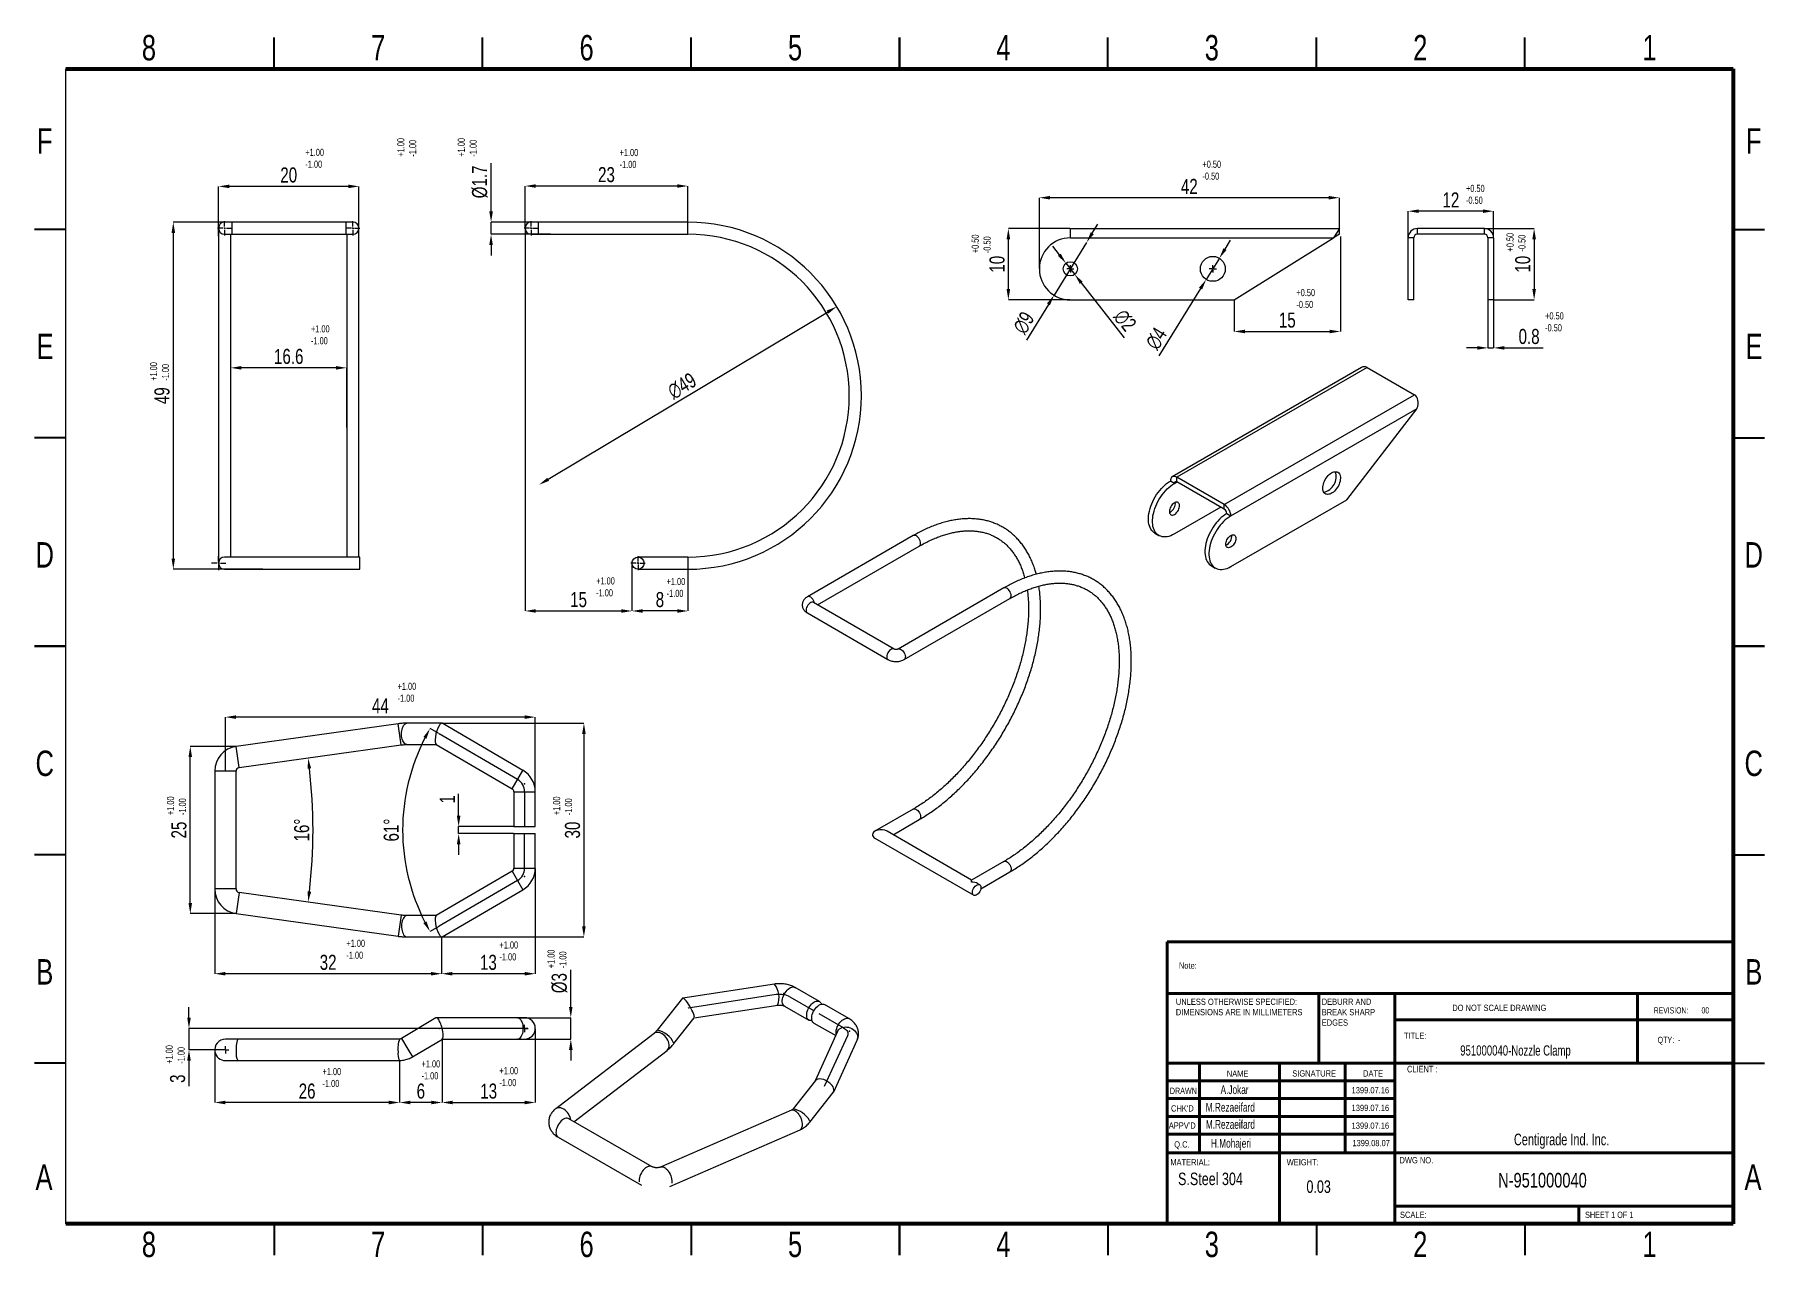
# Model space of a CAD drawing. Header units: millimetres. Extents: x 26708 to 26951, y 6832 to 7004.
import ezdxf

# ---------------------------------------------------------------- set-up
doc = ezdxf.new("R2010")
doc.units = ezdxf.units.MM
doc.linetypes.add('SLD-Solid', pattern=[0])
doc.styles.add('SLDTEXTSTYLE0', font='TXT', dxfattribs={"width": 0.75})
doc.styles.add('SLDTEXTSTYLE1', font='TXT', dxfattribs={"width": 0.686449})
doc.styles.add('SLDTEXTSTYLE2', font='TXT', dxfattribs={"width": 0.652778})
doc.styles.add('SLDTEXTSTYLE3', font='TXT', dxfattribs={"width": 0.692308})
doc.styles.add('SLDTEXTSTYLE4', font='TXT', dxfattribs={"width": 0.7})
doc.styles.add('SLDTEXTSTYLE5', font='TXT', dxfattribs={"width": 0.678571})
doc.dimstyles.new('SLDDIMSTYLE16', dxfattribs={"dimtxt": 2.116667, "dimasz": 1.5, "dimexe": 0, "dimexo": 0.0625, "dimgap": 0.529167, "dimtad": 1, "dimdec": 0, "dimrnd": 1e-09, "dimzin": 12, "dimdsep": 46, "dimtxsty": 'SLDTEXTSTYLE0', "dimcen": 0.09, "dimadec": 0, "dimazin": 3, "dimtfac": 1, "dimtdec": 0, "dimtmove": 0, "dimatfit": 0, "dimfxl": 1, "dimfrac": 2, "dimtolj": 1, "dimtzin": 12, "dimarcsym": 0})

msp = doc.modelspace()

# ---------------------------------------------------------------- texts
at = {"color": 7, "linetype": 'Continuous', "lineweight": 0}
for s, insert, char_height, attachment_point, style in [('8', (26723.86, 7003.82), 3.57, 2, 'SLDTEXTSTYLE0'), ('7', (26756.04, 7003.82), 3.57, 2, 'SLDTEXTSTYLE0'), ('6', (26785.29, 7003.82), 3.57, 2, 'SLDTEXTSTYLE0'), ('5', (26814.55, 7003.82), 3.57, 2, 'SLDTEXTSTYLE0'), ('4', (26843.8, 7003.82), 3.57, 2, 'SLDTEXTSTYLE0'), ('3', (26873.05, 7003.82), 3.57, 2, 'SLDTEXTSTYLE0'), ('2', (26902.31, 7003.82), 3.57, 2, 'SLDTEXTSTYLE0'), ('1', (26934.49, 7003.82), 3.57, 2, 'SLDTEXTSTYLE0'), ('F', (26709.23, 6990.72), 3.57, 2, 'SLDTEXTSTYLE0'), ('F', (26949.11, 6990.72), 3.57, 2, 'SLDTEXTSTYLE0'), ('E', (26709.28, 6961.9), 3.57, 2, 'SLDTEXTSTYLE0'), ('E', (26949.15, 6961.9), 3.57, 2, 'SLDTEXTSTYLE0'), ('D', (26709.23, 6932.65), 3.57, 2, 'SLDTEXTSTYLE0'), ('D', (26949.11, 6932.65), 3.57, 2, 'SLDTEXTSTYLE0'), ('C', (26709.23, 6903.4), 3.57, 2, 'SLDTEXTSTYLE0'), ('C', (26949.11, 6903.4), 3.57, 2, 'SLDTEXTSTYLE0'), ('B', (26709.24, 6874.14), 3.57, 2, 'SLDTEXTSTYLE0'), ('B', (26949.12, 6874.14), 3.57, 2, 'SLDTEXTSTYLE0'), ('Note:', (26868.43, 6873.67), 0.878, 1, 'SLDTEXTSTYLE0'), ('DO NOT SCALE DRAWING', (26906.8, 6867.74), 0.8776, 1, 'SLDTEXTSTYLE0'), ('REVISION:       00', (26935.08, 6867.39), 0.8776, 1, 'SLDTEXTSTYLE2'), ('TITLE:', (26900.01, 6863.84), 0.878, 1, 'SLDTEXTSTYLE0'), ('951000040-Nozzle Clamp', (26907.92, 6862.04), 1.4334, 1, 'SLDTEXTSTYLE4'), ('QTY:  -', (26935.62, 6863.24), 0.878, 1, 'SLDTEXTSTYLE5'), ('CLIENT :', (26900.45, 6859.17), 0.929, 1, 'SLDTEXTSTYLE4'), ('NAME', (26875.15, 6858.51), 0.878, 1, 'SLDTEXTSTYLE0'), ('SIGNATURE', (26884.34, 6858.54), 0.878, 1, 'SLDTEXTSTYLE0'), ('DATE', (26894.28, 6858.54), 0.878, 1, 'SLDTEXTSTYLE0'), ('DRAWN', (26867.15, 6856.1), 0.878, 1, 'SLDTEXTSTYLE1'), ('A.Jokar', (26874.28, 6856.44), 1.238, 1, 'SLDTEXTSTYLE4'), ('1399.07.16', (26892.67, 6856.18), 0.878, 1, 'SLDTEXTSTYLE0'), ("CHK'D", (26867.32, 6853.63), 0.878, 1, 'SLDTEXTSTYLE0'), ('M.Rezaeifard', (26872.19, 6853.97), 1.2384, 1, 'SLDTEXTSTYLE4'), ('1399.07.16', (26892.67, 6853.7), 0.878, 1, 'SLDTEXTSTYLE0'), ("APPV'D", (26867.01, 6851.23), 0.878, 1, 'SLDTEXTSTYLE0'), ('M.Rezaeifard', (26872.21, 6851.57), 1.2384, 1, 'SLDTEXTSTYLE4'), ('1399.07.16', (26892.67, 6851.21), 0.878, 1, 'SLDTEXTSTYLE0'), ('Centigrade Ind. Inc.', (26915.45, 6849.65), 1.6382, 1, 'SLDTEXTSTYLE4'), ('Q.C.', (26867.77, 6848.58), 0.878, 1, 'SLDTEXTSTYLE0'), ('H.Mohajeri', (26872.93, 6848.92), 1.238, 1, 'SLDTEXTSTYLE4'), ('1399.08.07', (26892.78, 6848.77), 0.878, 1, 'SLDTEXTSTYLE0'), ('A', (26709.13, 6845.33), 3.57, 2, 'SLDTEXTSTYLE0'), ('MATERIAL:', (26867.22, 6846.08), 0.878, 1, 'SLDTEXTSTYLE0'), ('WEIGHT:', (26883.56, 6846.08), 0.877, 1, 'SLDTEXTSTYLE0'), ('DWG NO.', (26899.39, 6846.36), 0.878, 1, 'SLDTEXTSTYLE0'), ('A', (26949.01, 6845.33), 3.57, 2, 'SLDTEXTSTYLE0'), ('S.Steel 304', (26868.31, 6844.18), 1.7536, 1, 'SLDTEXTSTYLE0'), ('0.03', (26886.33, 6843.09), 1.754, 1, 'SLDTEXTSTYLE0'), ('N-951000040', (26913.23, 6844.14), 2.0477, 1, 'SLDTEXTSTYLE0'), ('SCALE:', (26899.46, 6838.7), 0.878, 1, 'SLDTEXTSTYLE0'), ('SHEET 1 OF 1', (26925.44, 6838.7), 0.8776, 1, 'SLDTEXTSTYLE3'), ('8', (26723.86, 6835.9), 3.57, 2, 'SLDTEXTSTYLE0'), ('7', (26756.04, 6835.9), 3.57, 2, 'SLDTEXTSTYLE0'), ('6', (26785.29, 6835.9), 3.57, 2, 'SLDTEXTSTYLE0'), ('5', (26814.55, 6835.9), 3.57, 2, 'SLDTEXTSTYLE0'), ('4', (26843.8, 6835.9), 3.57, 2, 'SLDTEXTSTYLE0'), ('3', (26873.05, 6835.9), 3.57, 2, 'SLDTEXTSTYLE0'), ('2', (26902.31, 6835.9), 3.57, 2, 'SLDTEXTSTYLE0'), ('1', (26934.49, 6835.9), 3.57, 2, 'SLDTEXTSTYLE0')]:
    msp.add_mtext(s, dxfattribs=dict(at, insert=insert, char_height=char_height, attachment_point=attachment_point, style=style))
at = {"char_height": 1, "attachment_point": 1, "style": 'SLDTEXTSTYLE0'}
for s, width, insert in [('+1.00\\P-1.00', 6.243, (26745.81, 6987.85)), ('+1.00\\P-1.00', 6.243, (26789.92, 6987.82)), ('+0.50\\P-0.50', 21.8259, (26871.73, 6986.18)), ('+0.50\\P-0.50', 21.8259, (26908.72, 6982.79)), ('+0.50\\P-0.50', 21.8259, (26884.92, 6968.17)), ('+0.50\\P-0.50', 21.8259, (26919.83, 6964.9)), ('+1.00\\P-1.00', 6.243, (26746.6, 6963.08)), ('+1.00\\P-1.00', 6.243, (26786.63, 6927.71)), ('+1.00\\P-1.00', 6.243, (26796.52, 6927.63)), ('+1.00\\P-1.00', 6.243, (26758.76, 6912.92)), ('+1.00\\P-1.00', 6.243, (26751.57, 6876.86)), ('+1.00\\P-1.00', 6.243, (26773.06, 6876.62)), ('+1.00\\P-1.00', 6.243, (26762.12, 6859.94)), ('+1.00\\P-1.00', 6.243, (26748.22, 6858.86)), ('+1.00\\P-1.00', 6.243, (26773.06, 6858.98))]:
    msp.add_mtext_dynamic_manual_height_columns(s, width=width, gutter_width=172.22, heights=[0], dxfattribs=dict(at, insert=insert))
at = {"char_height": 1, "attachment_point": 1, "rotation": 90, "style": 'SLDTEXTSTYLE0'}
for s, width, insert in [('+1.00\\P-1.00', 6.243, (26758.71, 6986.74)), ('+1.00\\P-1.00', 6.243, (26767.2, 6986.74)), ('+0.50\\P-0.50', 21.8259, (26914.41, 6973.43)), ('+0.50\\P-0.50', 21.8259, (26839.34, 6973.2)), ('+1.00\\P-1.00', 6.243, (26724.01, 6955.29)), ('+1.00\\P-1.00', 6.243, (26726.39, 6894.35)), ('+1.00\\P-1.00', 6.243, (26780.58, 6894.34)), ('+1.00\\P-1.00', 6.243, (26779.8, 6872.86)), ('+1.00\\P-1.00', 6.243, (26726.21, 6859.45))]:
    msp.add_mtext_dynamic_manual_height_columns(s, width=width, gutter_width=172.22, heights=[0], dxfattribs=dict(at, insert=insert))

# ---------------------------------------------------------------- blocks, each defined once
blk = doc.blocks.new('SW_CENTERMARKSYMBOL_0')
at = {"color": 0, "linetype": 'SLD-Solid', "lineweight": 0}
for p, q in [((-0.25, 0), (-1, 0)), ((0, 0), (-0.125, 0)), ((0, 0.25), (0, 1)), ((0, 0), (0, 0.125)), ((0, 0), (0, -0.125)), ((0, 0), (0.125, 0)), ((0.25, 0), (1, 0)), ((0, -0.25), (0, -1))]:
    blk.add_line(p, q, dxfattribs=at)
blk = doc.blocks.new('SW_CENTERMARKSYMBOL_1')
at = {"color": 0, "linetype": 'SLD-Solid', "lineweight": 0}
for p, q in [((-0.25, 0), (-1, 0)), ((0, 0), (-0.125, 0)), ((0, 0.25), (0, 1)), ((0, 0), (0, 0.125)), ((0, 0), (0, -0.125)), ((0, 0), (0.125, 0)), ((0.25, 0), (1, 0)), ((0, -0.25), (0, -1))]:
    blk.add_line(p, q, dxfattribs=at)
blk = doc.blocks.new('SW_CENTERMARKSYMBOL_4')
at = {"color": 0, "linetype": 'SLD-Solid', "lineweight": 0}
for p, q in [((-0.25, 0), (-1, 0)), ((0, 0), (-0.125, 0)), ((0, 0.25), (0, 1)), ((0, 0), (0, 0.125)), ((0, 0), (0, -0.125)), ((0, 0), (0.125, 0)), ((0.25, 0), (1, 0)), ((0, -0.25), (0, -1))]:
    blk.add_line(p, q, dxfattribs=at)
blk = doc.blocks.new('SW_CENTERMARKSYMBOL_5')
at = {"color": 0, "linetype": 'SLD-Solid', "lineweight": 0}
for p, q in [((-0.25, 0), (-1, 0)), ((0, 0), (-0.125, 0)), ((0, 0.25), (0, 1)), ((0, 0), (0, 0.125)), ((0, 0), (0, -0.125)), ((0, 0), (0.125, 0)), ((0.25, 0), (1, 0)), ((0, -0.25), (0, -1))]:
    blk.add_line(p, q, dxfattribs=at)
blk = doc.blocks.new('SW_CENTERMARKSYMBOL_6')
at = {"color": 0, "linetype": 'SLD-Solid', "lineweight": 0}
for p, q in [((-0.25, 0), (-1, 0)), ((0, 0), (-0.125, 0)), ((0, 0.25), (0, 1)), ((0, 0), (0, 0.125)), ((0, 0), (0, -0.125)), ((0, 0), (0.125, 0)), ((0.25, 0), (1, 0)), ((0, -0.25), (0, -1))]:
    blk.add_line(p, q, dxfattribs=at)
blk = doc.blocks.new('SW_CENTERMARKSYMBOL_7')
at = {"color": 0, "linetype": 'SLD-Solid', "lineweight": 0}
for p, q in [((-0.25, 0), (-1, 0)), ((0, 0), (-0.125, 0)), ((0, 0.25), (0, 1)), ((0, 0), (0, 0.125)), ((0, 0), (0, -0.125)), ((0, 0), (0.125, 0)), ((0.25, 0), (1, 0)), ((0, -0.25), (0, -1))]:
    blk.add_line(p, q, dxfattribs=at)
blk = doc.blocks.new('SW_CENTERMARKSYMBOL_8')
at = {"color": 0, "linetype": 'SLD-Solid', "lineweight": 0}
for p, q in [((-0.25, 0), (-1, 0)), ((0, 0), (-0.125, 0)), ((0, 0.25), (0, 1)), ((0, 0), (0, 0.125)), ((0, 0), (0, -0.125)), ((0, 0), (0.125, 0)), ((0.25, 0), (1, 0)), ((0, -0.25), (0, -1))]:
    blk.add_line(p, q, dxfattribs=at)
blk = doc.blocks.new('*D18')
at = {"color": 0, "lineweight": -2, "transparency": 16777216}
for p, q in [((26848.84, 6971.07), (26848.84, 6980.98)), ((26889.45, 6980.98), (26850.34, 6980.98)), ((26890.95, 6976.72), (26890.95, 6980.98))]:
    blk.add_line(p, q, dxfattribs=at)
at = {"color": 0, "transparency": 16777216}
for points in [[(26850.34, 6981.23), (26850.34, 6980.73), (26848.84, 6980.98)], [(26889.45, 6981.23), (26889.45, 6980.73), (26890.95, 6980.98)]]:
    blk.add_solid(points, dxfattribs=at)
at = {"layer": 'Defpoints', "color": 0, "transparency": 16777216}
for p in [(26848.84, 6980.98), (26890.95, 6976.65), (26848.84, 6971)]:
    blk.add_point(p, dxfattribs=at)
at = {"color": 0, "transparency": 16777216, "insert": (26869.89, 6982.57), "char_height": 2.117, "attachment_point": 5, "style": 'SLDTEXTSTYLE0'}
blk.add_mtext('\\A1;42', dxfattribs=at)
blk = doc.blocks.new('*D19')
at = {"color": 0, "lineweight": -2, "transparency": 16777216}
for p, q in [((26853.12, 6976.65), (26844.49, 6976.65)), ((26844.49, 6968.15), (26844.49, 6975.15)), ((26853.12, 6966.65), (26844.49, 6966.65))]:
    blk.add_line(p, q, dxfattribs=at)
at = {"color": 0, "transparency": 16777216}
for points in [[(26844.24, 6975.15), (26844.74, 6975.15), (26844.49, 6976.65)], [(26844.24, 6968.15), (26844.74, 6968.15), (26844.49, 6966.65)]]:
    blk.add_solid(points, dxfattribs=at)
at = {"layer": 'Defpoints', "color": 0, "transparency": 16777216}
for p in [(26844.49, 6976.65), (26853.19, 6976.65), (26853.19, 6966.65)]:
    blk.add_point(p, dxfattribs=at)
at = {"color": 0, "transparency": 16777216, "insert": (26842.91, 6971.65), "char_height": 2.117, "attachment_point": 5, "rotation": 90, "style": 'SLDTEXTSTYLE0'}
blk.add_mtext('\\A1;10', dxfattribs=at)
blk = doc.blocks.new('*D20')
at = {"color": 0, "lineweight": -2, "transparency": 16777216}
for p, q in [((26856.25, 6975.99), (26857.04, 6977.26)), ((26855.47, 6974.71), (26850.9, 6967.3)), ((26850.12, 6966.02), (26847.03, 6961.01))]:
    blk.add_line(p, q, dxfattribs=at)
at = {"color": 0, "transparency": 16777216}
for points in [[(26856.04, 6976.12), (26856.47, 6975.85), (26855.47, 6974.71)], [(26849.91, 6966.15), (26850.33, 6965.89), (26850.9, 6967.3)]]:
    blk.add_solid(points, dxfattribs=at)
at = {"layer": 'Defpoints', "color": 0, "transparency": 16777216}
for p in [(26855.47, 6974.71), (26850.9, 6967.3)]:
    blk.add_point(p, dxfattribs=at)
at = {"color": 0, "transparency": 16777216, "insert": (26846.65, 6963.42), "char_height": 2.117, "attachment_point": 5, "rotation": 58.3763, "style": 'SLDTEXTSTYLE0'}
blk.add_mtext('\\A1;∅9', dxfattribs=at)
blk = doc.blocks.new('*D21')
at = {"color": 0, "lineweight": -2, "transparency": 16777216}
for p, q in [((26851.65, 6972.97), (26850.72, 6974.16)), ((26852.57, 6971.79), (26853.8, 6970.22)), ((26854.73, 6969.04), (26860.75, 6961.33))]:
    blk.add_line(p, q, dxfattribs=at)
at = {"color": 0, "transparency": 16777216}
for points in [[(26851.84, 6973.13), (26851.45, 6972.82), (26852.57, 6971.79)], [(26854.92, 6969.19), (26854.53, 6968.88), (26853.8, 6970.22)]]:
    blk.add_solid(points, dxfattribs=at)
at = {"layer": 'Defpoints', "color": 0, "transparency": 16777216}
for p in [(26852.57, 6971.79), (26853.8, 6970.22)]:
    blk.add_point(p, dxfattribs=at)
at = {"color": 0, "transparency": 16777216, "insert": (26860.86, 6963.76), "char_height": 2.117, "attachment_point": 5, "rotation": 308.0261, "style": 'SLDTEXTSTYLE0'}
blk.add_mtext('\\A1;∅2', dxfattribs=at)
blk = doc.blocks.new('*D22')
at = {"color": 0, "lineweight": -2, "transparency": 16777216}
for p, q in [((26874.9, 6973.77), (26875.69, 6975.04)), ((26874.11, 6972.49), (26872.26, 6969.52)), ((26871.47, 6968.24), (26865.63, 6958.81))]:
    blk.add_line(p, q, dxfattribs=at)
at = {"color": 0, "transparency": 16777216}
for points in [[(26874.68, 6973.9), (26875.11, 6973.64), (26874.11, 6972.49)], [(26871.26, 6968.37), (26871.69, 6968.11), (26872.26, 6969.52)]]:
    blk.add_solid(points, dxfattribs=at)
at = {"layer": 'Defpoints', "color": 0, "transparency": 16777216}
for p in [(26874.11, 6972.49), (26872.26, 6969.52)]:
    blk.add_point(p, dxfattribs=at)
at = {"color": 0, "transparency": 16777216, "insert": (26865.26, 6961.22), "char_height": 2.117, "attachment_point": 5, "rotation": 58.2296, "style": 'SLDTEXTSTYLE0'}
blk.add_mtext('\\A1;∅4', dxfattribs=at)
blk = doc.blocks.new('*D23')
at = {"color": 0, "lineweight": -2, "transparency": 16777216}
for p, q in [((26891.1, 6975.54), (26891.1, 6962.21)), ((26876.19, 6966.59), (26876.19, 6962.21)), ((26877.69, 6962.21), (26889.6, 6962.21))]:
    blk.add_line(p, q, dxfattribs=at)
at = {"color": 0, "transparency": 16777216}
for points in [[(26877.69, 6962.46), (26877.69, 6961.96), (26876.19, 6962.21)], [(26889.6, 6962.46), (26889.6, 6961.96), (26891.1, 6962.21)]]:
    blk.add_solid(points, dxfattribs=at)
at = {"layer": 'Defpoints', "color": 0, "transparency": 16777216}
for p in [(26891.1, 6975.6), (26876.19, 6966.65), (26891.1, 6962.21)]:
    blk.add_point(p, dxfattribs=at)
at = {"color": 0, "transparency": 16777216, "insert": (26883.64, 6963.8), "char_height": 2.117, "attachment_point": 5, "style": 'SLDTEXTSTYLE0'}
blk.add_mtext('\\A1;15', dxfattribs=at)
blk = doc.blocks.new('*D24')
at = {"color": 0, "lineweight": -2, "transparency": 16777216}
for p, q in [((26900.6, 6975.42), (26900.6, 6979.09)), ((26911.1, 6979.09), (26902.1, 6979.09)), ((26912.6, 6975.42), (26912.6, 6979.09))]:
    blk.add_line(p, q, dxfattribs=at)
at = {"color": 0, "transparency": 16777216}
for points in [[(26902.1, 6979.34), (26902.1, 6978.84), (26900.6, 6979.09)], [(26911.1, 6979.34), (26911.1, 6978.84), (26912.6, 6979.09)]]:
    blk.add_solid(points, dxfattribs=at)
at = {"layer": 'Defpoints', "color": 0, "transparency": 16777216}
for p in [(26900.6, 6979.09), (26900.6, 6975.35), (26912.6, 6975.35)]:
    blk.add_point(p, dxfattribs=at)
at = {"color": 0, "transparency": 16777216, "insert": (26906.6, 6980.67), "char_height": 2.117, "attachment_point": 5, "style": 'SLDTEXTSTYLE0'}
blk.add_mtext('\\A1;12', dxfattribs=at)
blk = doc.blocks.new('*D25')
at = {"color": 0, "lineweight": -2, "transparency": 16777216}
for p, q in [((26911.36, 6976.65), (26918.29, 6976.65)), ((26918.29, 6975.15), (26918.29, 6968.15)), ((26912.66, 6966.65), (26918.29, 6966.65))]:
    blk.add_line(p, q, dxfattribs=at)
at = {"color": 0, "transparency": 16777216}
for points in [[(26918.04, 6975.15), (26918.54, 6975.15), (26918.29, 6976.65)], [(26918.04, 6968.15), (26918.54, 6968.15), (26918.29, 6966.65)]]:
    blk.add_solid(points, dxfattribs=at)
at = {"layer": 'Defpoints', "color": 0, "transparency": 16777216}
for p in [(26911.3, 6976.65), (26912.6, 6966.65), (26918.29, 6966.65)]:
    blk.add_point(p, dxfattribs=at)
at = {"color": 0, "transparency": 16777216, "insert": (26916.7, 6971.65), "char_height": 2.117, "attachment_point": 5, "rotation": 90, "style": 'SLDTEXTSTYLE0'}
blk.add_mtext('\\A1;10', dxfattribs=at)
blk = doc.blocks.new('*D26')
at = {"color": 0, "lineweight": -2, "transparency": 16777216}
for p, q in [((26911.8, 6966.59), (26911.8, 6959.91)), ((26912.6, 6966.59), (26912.6, 6959.91)), ((26910.3, 6959.91), (26908.8, 6959.91)), ((26911.8, 6959.91), (26912.6, 6959.91)), ((26914.1, 6959.91), (26919.57, 6959.91))]:
    blk.add_line(p, q, dxfattribs=at)
at = {"color": 0, "transparency": 16777216}
for points in [[(26910.3, 6960.16), (26910.3, 6959.66), (26911.8, 6959.91)], [(26914.1, 6960.16), (26914.1, 6959.66), (26912.6, 6959.91)]]:
    blk.add_solid(points, dxfattribs=at)
at = {"layer": 'Defpoints', "color": 0, "transparency": 16777216}
for p in [(26911.8, 6966.65), (26912.6, 6966.65), (26912.6, 6959.91)]:
    blk.add_point(p, dxfattribs=at)
at = {"color": 0, "transparency": 16777216, "insert": (26917.58, 6961.5), "char_height": 2.117, "attachment_point": 5, "style": 'SLDTEXTSTYLE0'}
blk.add_mtext('\\A1;0.8', dxfattribs=at)
blk = doc.blocks.new('*D10')
at = {"color": 0, "lineweight": -2, "transparency": 16777216}
for p, q in [((26733.63, 6975.59), (26733.63, 6982.57)), ((26751.83, 6982.57), (26735.13, 6982.57)), ((26753.33, 6975.59), (26753.33, 6982.57))]:
    blk.add_line(p, q, dxfattribs=at)
at = {"color": 0, "transparency": 16777216}
for points in [[(26735.13, 6982.82), (26735.13, 6982.32), (26733.63, 6982.57)], [(26751.83, 6982.82), (26751.83, 6982.32), (26753.33, 6982.57)]]:
    blk.add_solid(points, dxfattribs=at)
at = {"layer": 'Defpoints', "color": 0, "transparency": 16777216}
for p in [(26733.63, 6982.57), (26733.63, 6975.53), (26753.33, 6975.53)]:
    blk.add_point(p, dxfattribs=at)
at = {"color": 0, "transparency": 16777216, "insert": (26743.48, 6984.16), "char_height": 2.117, "attachment_point": 5, "style": 'SLDTEXTSTYLE0'}
blk.add_mtext('\\A1;20', dxfattribs=at)
blk = doc.blocks.new('*D11')
at = {"color": 0, "lineweight": -2, "transparency": 16777216}
for p, q in [((26739.84, 6977.55), (26727.28, 6977.55)), ((26727.28, 6976.05), (26727.28, 6930.35)), ((26739.84, 6928.85), (26727.28, 6928.85))]:
    blk.add_line(p, q, dxfattribs=at)
at = {"color": 0, "transparency": 16777216}
for points in [[(26727.03, 6976.05), (26727.53, 6976.05), (26727.28, 6977.55)], [(26727.03, 6930.35), (26727.53, 6930.35), (26727.28, 6928.85)]]:
    blk.add_solid(points, dxfattribs=at)
at = {"layer": 'Defpoints', "color": 0, "transparency": 16777216}
for p in [(26739.9, 6977.55), (26727.28, 6928.85), (26739.9, 6928.85)]:
    blk.add_point(p, dxfattribs=at)
at = {"color": 0, "transparency": 16777216, "insert": (26725.7, 6953.2), "char_height": 2.117, "attachment_point": 5, "rotation": 90, "style": 'SLDTEXTSTYLE0'}
blk.add_mtext('\\A1;49', dxfattribs=at)
blk = doc.blocks.new('*D12')
at = {"color": 0, "lineweight": -2, "transparency": 16777216}
for p, q in [((26776.66, 6976.73), (26776.66, 6982.62)), ((26798.01, 6982.62), (26778.16, 6982.62)), ((26799.51, 6977.61), (26799.51, 6982.62))]:
    blk.add_line(p, q, dxfattribs=at)
at = {"color": 0, "transparency": 16777216}
for points in [[(26778.16, 6982.87), (26778.16, 6982.37), (26776.66, 6982.62)], [(26798.01, 6982.87), (26798.01, 6982.37), (26799.51, 6982.62)]]:
    blk.add_solid(points, dxfattribs=at)
at = {"layer": 'Defpoints', "color": 0, "transparency": 16777216}
for p in [(26776.66, 6982.62), (26776.66, 6976.67), (26799.51, 6977.55)]:
    blk.add_point(p, dxfattribs=at)
at = {"color": 0, "transparency": 16777216, "insert": (26788.08, 6984.21), "char_height": 2.117, "attachment_point": 5, "style": 'SLDTEXTSTYLE0'}
blk.add_mtext('\\A1;23', dxfattribs=at)
blk = doc.blocks.new('*D13')
at = {"color": 0, "lineweight": -2, "transparency": 16777216}
for p, q in [((26791.66, 6929.64), (26791.66, 6922.99)), ((26799.51, 6928.79), (26799.51, 6922.99)), ((26798.01, 6922.99), (26793.16, 6922.99))]:
    blk.add_line(p, q, dxfattribs=at)
at = {"color": 0, "transparency": 16777216}
for points in [[(26793.16, 6923.24), (26793.16, 6922.74), (26791.66, 6922.99)], [(26798.01, 6923.24), (26798.01, 6922.74), (26799.51, 6922.99)]]:
    blk.add_solid(points, dxfattribs=at)
at = {"layer": 'Defpoints', "color": 0, "transparency": 16777216}
for p in [(26791.66, 6929.7), (26799.51, 6928.85), (26791.66, 6922.99)]:
    blk.add_point(p, dxfattribs=at)
at = {"color": 0, "transparency": 16777216, "insert": (26795.58, 6924.58), "char_height": 2.117, "attachment_point": 5, "style": 'SLDTEXTSTYLE0'}
blk.add_mtext('\\A1;8', dxfattribs=at)
blk = doc.blocks.new('*D14')
at = {"color": 0, "lineweight": -2, "transparency": 16777216}
blk.add_line((26779.9, 6941.47), (26819.11, 6964.93), dxfattribs=at)
at = {"color": 0, "transparency": 16777216}
for points in [[(26818.99, 6965.15), (26819.24, 6964.72), (26820.4, 6965.7)], [(26779.77, 6941.68), (26780.03, 6941.25), (26778.61, 6940.7)]]:
    blk.add_solid(points, dxfattribs=at)
at = {"layer": 'Defpoints', "color": 0, "transparency": 16777216}
for p in [(26820.4, 6965.7), (26778.61, 6940.7)]:
    blk.add_point(p, dxfattribs=at)
at = {"color": 0, "transparency": 16777216, "insert": (26798.69, 6954.56), "char_height": 2.117, "attachment_point": 5, "rotation": 30.8959, "style": 'SLDTEXTSTYLE0'}
blk.add_mtext('\\A1;∅49', dxfattribs=at)
blk = doc.blocks.new('*D15')
at = {"color": 0, "lineweight": -2, "transparency": 16777216}
for p, q in [((26771.88, 6979.05), (26771.88, 6985.84)), ((26780.2, 6977.55), (26771.88, 6977.55)), ((26771.88, 6975.85), (26771.88, 6977.55)), ((26780.2, 6975.85), (26771.88, 6975.85)), ((26771.88, 6974.35), (26771.88, 6972.85))]:
    blk.add_line(p, q, dxfattribs=at)
at = {"color": 0, "transparency": 16777216}
for points in [[(26771.63, 6979.05), (26772.13, 6979.05), (26771.88, 6977.55)], [(26771.63, 6974.35), (26772.13, 6974.35), (26771.88, 6975.85)]]:
    blk.add_solid(points, dxfattribs=at)
at = {"layer": 'Defpoints', "color": 0, "transparency": 16777216}
for p in [(26771.88, 6977.55), (26780.26, 6977.55), (26780.26, 6975.85)]:
    blk.add_point(p, dxfattribs=at)
at = {"color": 0, "transparency": 16777216, "insert": (26770.3, 6983.2), "char_height": 2.117, "attachment_point": 5, "rotation": 90, "style": 'SLDTEXTSTYLE0'}
blk.add_mtext('\\A1;%%C1.7', dxfattribs=at)
blk = doc.blocks.new('*D16')
at = {"color": 0, "lineweight": -2, "transparency": 16777216}
for p, q in [((26735.33, 6950.33), (26735.33, 6957.11)), ((26750.13, 6957.11), (26736.83, 6957.11)), ((26751.63, 6948.76), (26751.63, 6957.11))]:
    blk.add_line(p, q, dxfattribs=at)
at = {"color": 0, "transparency": 16777216}
for points in [[(26736.83, 6957.36), (26736.83, 6956.86), (26735.33, 6957.11)], [(26750.13, 6957.36), (26750.13, 6956.86), (26751.63, 6957.11)]]:
    blk.add_solid(points, dxfattribs=at)
at = {"layer": 'Defpoints', "color": 0, "transparency": 16777216}
for p in [(26735.33, 6957.11), (26735.33, 6950.27), (26751.63, 6948.7)]:
    blk.add_point(p, dxfattribs=at)
at = {"color": 0, "transparency": 16777216, "insert": (26743.48, 6958.7), "char_height": 2.117, "attachment_point": 5, "style": 'SLDTEXTSTYLE0'}
blk.add_mtext('\\A1;16.6', dxfattribs=at)
blk = doc.blocks.new('*D17')
at = {"color": 0, "lineweight": -2, "transparency": 16777216}
for p, q in [((26776.66, 6976.64), (26776.66, 6922.99)), ((26791.66, 6929.64), (26791.66, 6922.99)), ((26778.16, 6922.99), (26790.16, 6922.99))]:
    blk.add_line(p, q, dxfattribs=at)
at = {"color": 0, "transparency": 16777216}
for points in [[(26778.16, 6923.24), (26778.16, 6922.74), (26776.66, 6922.99)], [(26790.16, 6923.24), (26790.16, 6922.74), (26791.66, 6922.99)]]:
    blk.add_solid(points, dxfattribs=at)
at = {"layer": 'Defpoints', "color": 0, "transparency": 16777216}
for p in [(26776.66, 6976.7), (26791.66, 6929.7), (26791.66, 6922.99)]:
    blk.add_point(p, dxfattribs=at)
at = {"color": 0, "transparency": 16777216, "insert": (26784.16, 6924.58), "char_height": 2.117, "attachment_point": 5, "style": 'SLDTEXTSTYLE0'}
blk.add_mtext('\\A1;15', dxfattribs=at)
blk = doc.blocks.new('SW_NOTE_62')
at = {"color": 0, "linetype": 'Continuous', "lineweight": 0, "char_height": 1.5, "attachment_point": 1, "style": 'SLDTEXTSTYLE0'}
for s, insert in [('UNLESS OTHERWISE SPECIFIED:', (0, 1.93)), ('DIMENSIONS ARE IN MILLIMETERS', (0, -0.57))]:
    blk.add_mtext(s, dxfattribs=dict(at, insert=insert))
blk = doc.blocks.new('SW_NOTE_63')
at = {"color": 0, "linetype": 'Continuous', "lineweight": 0, "char_height": 1.5, "attachment_point": 1, "style": 'SLDTEXTSTYLE0'}
for s, insert in [('DEBURR AND', (0, 1.93)), ('BREAK SHARP', (0, -0.57)), ('EDGES', (0, -3.07))]:
    blk.add_mtext(s, dxfattribs=dict(at, insert=insert))
blk = doc.blocks.new('SW_CENTERMARKSYMBOL_2')
at = {"color": 0, "linetype": 'SLD-Solid', "lineweight": 0}
for p, q in [((-0.25, 0), (-1, 0)), ((0, 0), (-0.125, 0)), ((0, 0.25), (0, 1)), ((0, 0), (0, 0.125)), ((0, 0), (0, -0.125)), ((0, 0), (0.125, 0)), ((0.25, 0), (1, 0)), ((0, -0.25), (0, -1))]:
    blk.add_line(p, q, dxfattribs=at)
blk = doc.blocks.new('SW_CENTERMARKSYMBOL_3')
at = {"color": 0, "linetype": 'SLD-Solid', "lineweight": 0}
for p, q in [((-0.25, 0), (-1, 0)), ((0, 0), (-0.125, 0)), ((0, 0.25), (0, 1)), ((0, 0), (0, 0.125)), ((0, 0), (0, -0.125)), ((0, 0), (0.125, 0)), ((0.25, 0), (1, 0)), ((0, -0.25), (0, -1))]:
    blk.add_line(p, q, dxfattribs=at)
blk = doc.blocks.new('*D29')
at = {"color": 0, "lineweight": -2, "transparency": 16777216}
for p, q in [((26734.59, 6900.58), (26734.59, 6908.1)), ((26776.59, 6908.1), (26736.09, 6908.1)), ((26778.09, 6897.67), (26778.09, 6908.1))]:
    blk.add_line(p, q, dxfattribs=at)
at = {"color": 0, "transparency": 16777216}
for points in [[(26736.09, 6908.35), (26736.09, 6907.85), (26734.59, 6908.1)], [(26776.59, 6908.35), (26776.59, 6907.85), (26778.09, 6908.1)]]:
    blk.add_solid(points, dxfattribs=at)
at = {"layer": 'Defpoints', "color": 0, "transparency": 16777216}
for p in [(26734.59, 6908.1), (26734.59, 6900.51), (26778.09, 6897.61)]:
    blk.add_point(p, dxfattribs=at)
at = {"color": 0, "transparency": 16777216, "insert": (26756.34, 6909.68), "char_height": 2.117, "attachment_point": 5, "style": 'SLDTEXTSTYLE0'}
blk.add_mtext('\\A1;44', dxfattribs=at)
blk = doc.blocks.new('*D30')
at = {"color": 0, "lineweight": -2, "transparency": 16777216}
for p, q in [((26736.05, 6903.98), (26729.66, 6903.98)), ((26729.66, 6882.03), (26729.66, 6902.48)), ((26736.05, 6880.53), (26729.66, 6880.53))]:
    blk.add_line(p, q, dxfattribs=at)
at = {"color": 0, "transparency": 16777216}
for points in [[(26729.41, 6902.48), (26729.91, 6902.48), (26729.66, 6903.98)], [(26729.41, 6882.03), (26729.91, 6882.03), (26729.66, 6880.53)]]:
    blk.add_solid(points, dxfattribs=at)
at = {"layer": 'Defpoints', "color": 0, "transparency": 16777216}
for p in [(26729.66, 6903.98), (26736.11, 6903.98), (26736.11, 6880.53)]:
    blk.add_point(p, dxfattribs=at)
at = {"color": 0, "transparency": 16777216, "insert": (26728.07, 6892.25), "char_height": 2.117, "attachment_point": 5, "rotation": 90, "style": 'SLDTEXTSTYLE0'}
blk.add_mtext('\\A1;25', dxfattribs=at)
blk = doc.blocks.new('*D31')
at = {"color": 0, "lineweight": -2, "transparency": 16777216}
for p, q in [((26764.99, 6907.25), (26784.91, 6907.25)), ((26784.91, 6905.75), (26784.91, 6878.75)), ((26764.99, 6877.25), (26784.91, 6877.25))]:
    blk.add_line(p, q, dxfattribs=at)
at = {"color": 0, "transparency": 16777216}
for points in [[(26784.66, 6905.75), (26785.16, 6905.75), (26784.91, 6907.25)], [(26784.66, 6878.75), (26785.16, 6878.75), (26784.91, 6877.25)]]:
    blk.add_solid(points, dxfattribs=at)
at = {"layer": 'Defpoints', "color": 0, "transparency": 16777216}
for p in [(26764.93, 6907.25), (26764.93, 6877.25), (26784.91, 6877.25)]:
    blk.add_point(p, dxfattribs=at)
at = {"color": 0, "transparency": 16777216, "insert": (26783.32, 6892.25), "char_height": 2.117, "attachment_point": 5, "rotation": 90, "style": 'SLDTEXTSTYLE0'}
blk.add_mtext('\\A1;30', dxfattribs=at)
blk = doc.blocks.new('*D32')
at = {"color": 0, "lineweight": -2, "transparency": 16777216}
for p, q in [((26767.33, 6894.25), (26767.33, 6897.34)), ((26775.03, 6892.75), (26767.33, 6892.75)), ((26767.33, 6891.75), (26767.33, 6892.75)), ((26775.03, 6891.75), (26767.33, 6891.75)), ((26767.33, 6890.25), (26767.33, 6888.75))]:
    blk.add_line(p, q, dxfattribs=at)
at = {"color": 0, "transparency": 16777216}
for points in [[(26767.08, 6894.25), (26767.58, 6894.25), (26767.33, 6892.75)], [(26767.08, 6890.25), (26767.58, 6890.25), (26767.33, 6891.75)]]:
    blk.add_solid(points, dxfattribs=at)
at = {"layer": 'Defpoints', "color": 0, "transparency": 16777216}
for p in [(26767.33, 6892.75), (26775.09, 6892.75), (26775.09, 6891.75)]:
    blk.add_point(p, dxfattribs=at)
at = {"color": 0, "transparency": 16777216, "insert": (26765.74, 6896.55), "char_height": 2.117, "attachment_point": 5, "rotation": 90, "style": 'SLDTEXTSTYLE0'}
blk.add_mtext('\\A1;1', dxfattribs=at)
blk = doc.blocks.new('*D33')
at = {"color": 0, "lineweight": -2, "transparency": 16777216}
blk.add_arc((26673.98, 6892.25), 72.91, 353.2091, 6.7909, dxfattribs=at)
at = {"color": 0, "transparency": 16777216}
for points in [[(26746.14, 6900.84), (26746.63, 6900.91), (26746.19, 6902.36)], [(26746.63, 6883.6), (26746.14, 6883.66), (26746.19, 6882.14)]]:
    blk.add_solid(points, dxfattribs=at)
at = {"layer": 'Defpoints', "color": 0, "transparency": 16777216}
for p in [(26759.24, 6904.19), (26736.52, 6901.01), (26746.82, 6888.87), (26736.52, 6883.5), (26759.24, 6880.32)]:
    blk.add_point(p, dxfattribs=at)
at = {"color": 0, "transparency": 16777216, "insert": (26745.31, 6892.25), "char_height": 2.117, "attachment_point": 5, "rotation": 90, "style": 'SLDTEXTSTYLE0'}
blk.add_mtext('\\A1;16°', dxfattribs=at)
blk = doc.blocks.new('*D34')
at = {"color": 0, "lineweight": -2, "transparency": 16777216}
for p, q in [((26764.54, 6905.79), (26763.32, 6906.5)), ((26764.54, 6878.72), (26763.32, 6878.01))]:
    blk.add_line(p, q, dxfattribs=at)
blk.add_arc((26787.74, 6892.25), 28.27, 152.7839, 207.2161, dxfattribs=at)
at = {"color": 0, "transparency": 16777216}
for points in [[(26762.38, 6905.3), (26762.81, 6905.06), (26763.32, 6906.5)], [(26762.81, 6879.44), (26762.38, 6879.2), (26763.32, 6878.01)]]:
    blk.add_solid(points, dxfattribs=at)
at = {"layer": 'Defpoints', "color": 0, "transparency": 16777216}
for p in [(26764.59, 6905.75), (26775.6, 6899.33), (26759.9, 6897.2), (26775.6, 6885.18), (26764.59, 6878.75)]:
    blk.add_point(p, dxfattribs=at)
at = {"color": 0, "transparency": 16777216, "insert": (26757.88, 6892.25), "char_height": 2.117, "attachment_point": 5, "rotation": 90, "style": 'SLDTEXTSTYLE0'}
blk.add_mtext('\\A1;61°', dxfattribs=at)
blk = doc.blocks.new('*D35')
at = {"color": 0, "lineweight": -2, "transparency": 16777216}
for p, q in [((26778.09, 6886.84), (26778.09, 6872.09)), ((26764.93, 6877.19), (26764.93, 6872.09)), ((26776.59, 6872.09), (26766.43, 6872.09))]:
    blk.add_line(p, q, dxfattribs=at)
at = {"color": 0, "transparency": 16777216}
for points in [[(26766.43, 6872.34), (26766.43, 6871.84), (26764.93, 6872.09)], [(26776.59, 6872.34), (26776.59, 6871.84), (26778.09, 6872.09)]]:
    blk.add_solid(points, dxfattribs=at)
at = {"layer": 'Defpoints', "color": 0, "transparency": 16777216}
for p in [(26778.09, 6886.9), (26764.93, 6877.25), (26764.93, 6872.09)]:
    blk.add_point(p, dxfattribs=at)
at = {"color": 0, "transparency": 16777216, "insert": (26771.51, 6873.68), "char_height": 2.117, "attachment_point": 5, "style": 'SLDTEXTSTYLE0'}
blk.add_mtext('\\A1;13', dxfattribs=at)
blk = doc.blocks.new('*D36')
at = {"color": 0, "lineweight": -2, "transparency": 16777216}
for p, q in [((26733.09, 6883.93), (26733.09, 6872.09)), ((26764.93, 6877.19), (26764.93, 6872.09)), ((26763.43, 6872.09), (26734.59, 6872.09))]:
    blk.add_line(p, q, dxfattribs=at)
at = {"color": 0, "transparency": 16777216}
for points in [[(26734.59, 6872.34), (26734.59, 6871.84), (26733.09, 6872.09)], [(26763.43, 6872.34), (26763.43, 6871.84), (26764.93, 6872.09)]]:
    blk.add_solid(points, dxfattribs=at)
at = {"layer": 'Defpoints', "color": 0, "transparency": 16777216}
for p in [(26733.09, 6883.99), (26764.93, 6877.25), (26733.09, 6872.09)]:
    blk.add_point(p, dxfattribs=at)
at = {"color": 0, "transparency": 16777216, "insert": (26749.01, 6873.68), "char_height": 2.117, "attachment_point": 5, "style": 'SLDTEXTSTYLE0'}
blk.add_mtext('\\A1;32', dxfattribs=at)
blk = doc.blocks.new('*D37')
at = {"color": 0, "lineweight": -2, "transparency": 16777216}
for p, q in [((26729.48, 6865.91), (26729.48, 6867.41)), ((26777.03, 6864.41), (26729.48, 6864.41)), ((26729.48, 6864.41), (26729.48, 6861.41)), ((26734.03, 6861.41), (26729.48, 6861.41)), ((26729.48, 6859.91), (26729.48, 6856.3))]:
    blk.add_line(p, q, dxfattribs=at)
at = {"color": 0, "transparency": 16777216}
for points in [[(26729.23, 6865.91), (26729.73, 6865.91), (26729.48, 6864.41)], [(26729.23, 6859.91), (26729.73, 6859.91), (26729.48, 6861.41)]]:
    blk.add_solid(points, dxfattribs=at)
at = {"layer": 'Defpoints', "color": 0, "transparency": 16777216}
for p in [(26777.09, 6864.41), (26729.48, 6861.41), (26734.09, 6861.41)]:
    blk.add_point(p, dxfattribs=at)
at = {"color": 0, "transparency": 16777216, "insert": (26727.89, 6857.36), "char_height": 2.117, "attachment_point": 5, "rotation": 90, "style": 'SLDTEXTSTYLE0'}
blk.add_mtext('\\A1;3', dxfattribs=at)
blk = doc.blocks.new('*D38')
at = {"color": 0, "lineweight": -2, "transparency": 16777216}
for p, q in [((26765.01, 6862.85), (26765.01, 6854.02)), ((26759.03, 6859.85), (26759.03, 6854.02)), ((26763.51, 6854.02), (26760.53, 6854.02))]:
    blk.add_line(p, q, dxfattribs=at)
at = {"color": 0, "transparency": 16777216}
for points in [[(26760.53, 6854.27), (26760.53, 6853.77), (26759.03, 6854.02)], [(26763.51, 6854.27), (26763.51, 6853.77), (26765.01, 6854.02)]]:
    blk.add_solid(points, dxfattribs=at)
at = {"layer": 'Defpoints', "color": 0, "transparency": 16777216}
for p in [(26765.01, 6862.91), (26759.03, 6859.92), (26759.03, 6854.02)]:
    blk.add_point(p, dxfattribs=at)
at = {"color": 0, "transparency": 16777216, "insert": (26762.02, 6855.61), "char_height": 2.117, "attachment_point": 5, "style": 'SLDTEXTSTYLE0'}
blk.add_mtext('\\A1;6', dxfattribs=at)
blk = doc.blocks.new('*D39')
at = {"color": 0, "lineweight": -2, "transparency": 16777216}
for p, q in [((26778.09, 6864.35), (26778.09, 6854.02)), ((26765.01, 6862.85), (26765.01, 6854.02)), ((26766.51, 6854.02), (26776.59, 6854.02))]:
    blk.add_line(p, q, dxfattribs=at)
at = {"color": 0, "transparency": 16777216}
for points in [[(26766.51, 6854.27), (26766.51, 6853.77), (26765.01, 6854.02)], [(26776.59, 6854.27), (26776.59, 6853.77), (26778.09, 6854.02)]]:
    blk.add_solid(points, dxfattribs=at)
at = {"layer": 'Defpoints', "color": 0, "transparency": 16777216}
for p in [(26778.09, 6864.41), (26765.01, 6862.91), (26778.09, 6854.02)]:
    blk.add_point(p, dxfattribs=at)
at = {"color": 0, "transparency": 16777216, "insert": (26771.55, 6855.61), "char_height": 2.117, "attachment_point": 5, "style": 'SLDTEXTSTYLE0'}
blk.add_mtext('\\A1;13', dxfattribs=at)
blk = doc.blocks.new('*D40')
at = {"color": 0, "lineweight": -2, "transparency": 16777216}
for p, q in [((26733.09, 6861.35), (26733.09, 6854.02)), ((26759.03, 6859.85), (26759.03, 6854.02)), ((26757.53, 6854.02), (26734.59, 6854.02))]:
    blk.add_line(p, q, dxfattribs=at)
at = {"color": 0, "transparency": 16777216}
for points in [[(26734.59, 6854.27), (26734.59, 6853.77), (26733.09, 6854.02)], [(26757.53, 6854.27), (26757.53, 6853.77), (26759.03, 6854.02)]]:
    blk.add_solid(points, dxfattribs=at)
at = {"layer": 'Defpoints', "color": 0, "transparency": 16777216}
for p in [(26733.09, 6861.41), (26759.03, 6859.91), (26733.09, 6854.02)]:
    blk.add_point(p, dxfattribs=at)
at = {"color": 0, "transparency": 16777216, "insert": (26746.06, 6855.61), "char_height": 2.117, "attachment_point": 5, "style": 'SLDTEXTSTYLE0'}
blk.add_mtext('\\A1;26', dxfattribs=at)
blk = doc.blocks.new('*D41')
at = {"color": 0, "lineweight": -2, "transparency": 16777216}
for p, q in [((26783.07, 6867.41), (26783.07, 6872.62)), ((26775.66, 6865.91), (26783.07, 6865.91)), ((26783.07, 6862.91), (26783.07, 6865.91)), ((26775.66, 6862.91), (26783.07, 6862.91)), ((26783.07, 6861.41), (26783.07, 6859.91))]:
    blk.add_line(p, q, dxfattribs=at)
at = {"color": 0, "transparency": 16777216}
for points in [[(26782.82, 6867.41), (26783.32, 6867.41), (26783.07, 6865.91)], [(26782.82, 6861.41), (26783.32, 6861.41), (26783.07, 6862.91)]]:
    blk.add_solid(points, dxfattribs=at)
at = {"layer": 'Defpoints', "color": 0, "transparency": 16777216}
for p in [(26775.6, 6865.91), (26783.07, 6865.91), (26775.6, 6862.91)]:
    blk.add_point(p, dxfattribs=at)
at = {"color": 0, "transparency": 16777216, "insert": (26781.48, 6870.77), "char_height": 2.117, "attachment_point": 5, "rotation": 90, "style": 'SLDTEXTSTYLE0'}
blk.add_mtext('\\A1;%%C3', dxfattribs=at)

# ---------------------------------------------------------------- dimensions: what is measured, and where the dimension line sits
for base, p1, p2, picture, middle in [((26733.63, 6982.57), (26753.33, 6975.53), (26733.63, 6975.53), '*D10', (26743.48, 6984.16)), ((26776.66, 6982.62), (26799.51, 6977.55), (26776.66, 6976.67), '*D12', (26788.08, 6984.21)), ((26791.66, 6922.99), (26776.66, 6976.7), (26791.66, 6929.7), '*D17', (26784.16, 6924.58)), ((26791.66, 6922.99), (26799.51, 6928.85), (26791.66, 6929.7), '*D13', (26795.58, 6924.58))]:
    dim = msp.add_linear_dim(base=base, p1=p1, p2=p2, dimstyle='SLDDIMSTYLE16', override={"dimtxsty": 'SLDTEXTSTYLE0'})
    dim.commit()
    dim.dimension.update_dxf_attribs({"geometry": picture, "text_midpoint": middle})
dim = msp.add_linear_dim(base=(26771.88, 6977.55), p1=(26780.26, 6975.85), p2=(26780.26, 6977.55), angle=90, text='%%C1.7', dimstyle='SLDDIMSTYLE16', override={"dimtxsty": 'SLDTEXTSTYLE0'})
dim.commit()
dim.dimension.update_dxf_attribs({"geometry": '*D15', "text_midpoint": (26770.3, 6983.2)})
for base, p1, p2, picture, middle in [((26848.84, 6980.98), (26890.95, 6976.65), (26848.84, 6971), '*D18', (26869.89, 6982.57)), ((26900.6, 6979.09), (26912.6, 6975.35), (26900.6, 6975.35), '*D24', (26906.6, 6980.67)), ((26891.1, 6962.21), (26876.19, 6966.65), (26891.1, 6975.6), '*D23', (26883.64, 6963.8)), ((26734.59307207, 6908.09575753), (26778.09307207, 6897.60518928), (26734.59307207, 6900.51442505), '*D29', (26756.34307207, 6909.68325753)), ((26764.93, 6872.09), (26778.09, 6886.9), (26764.93, 6877.25), '*D35', (26771.51, 6873.68)), ((26733.09, 6872.09), (26764.93, 6877.25), (26733.09, 6883.99), '*D36', (26749.01, 6873.68)), ((26778.09, 6854.02), (26765.01, 6862.91), (26778.09, 6864.41), '*D39', (26771.55, 6855.61)), ((26759.03, 6854.02), (26765.01, 6862.91), (26759.03, 6859.92), '*D38', (26762.02, 6855.61)), ((26733.09, 6854.02), (26759.03, 6859.91), (26733.09, 6861.41), '*D40', (26746.06, 6855.61))]:
    dim = msp.add_linear_dim(base=base, p1=p1, p2=p2, dimstyle='SLDDIMSTYLE16')
    dim.commit()
    dim.dimension.update_dxf_attribs({"geometry": picture, "text_midpoint": middle})
dim = msp.add_linear_dim(base=(26727.28, 6928.85), p1=(26739.9, 6977.55), p2=(26739.9, 6928.85), angle=90, dimstyle='SLDDIMSTYLE16', override={"dimtxsty": 'SLDTEXTSTYLE0'})
dim.commit()
dim.dimension.update_dxf_attribs({"geometry": '*D11', "text_midpoint": (26725.7, 6953.2)})
for base, p1, p2, picture, middle in [((26844.49, 6976.65), (26853.19, 6966.65), (26853.19, 6976.65), '*D19', (26842.91, 6971.65)), ((26918.29, 6966.65), (26911.3, 6976.65), (26912.6, 6966.65), '*D25', (26916.7, 6971.65)), ((26784.91, 6877.25), (26764.93, 6907.25), (26764.93, 6877.25), '*D31', (26783.32, 6892.25)), ((26767.33, 6892.75), (26775.09, 6891.75), (26775.09, 6892.75), '*D32', (26765.74, 6896.55)), ((26729.48, 6861.41), (26777.09, 6864.41), (26734.09, 6861.41), '*D37', (26727.89, 6857.36))]:
    dim = msp.add_linear_dim(base=base, p1=p1, p2=p2, angle=90, dimstyle='SLDDIMSTYLE16')
    dim.commit()
    dim.dimension.update_dxf_attribs({"geometry": picture, "text_midpoint": middle})
for p1, p2, picture, middle in [((26855.47, 6974.71), (26850.9, 6967.3), '*D20', (26848, 6962.59)), ((26852.57, 6971.79), (26853.8, 6970.22), '*D21', (26859.61, 6962.78)), ((26874.1072, 6972.4921), (26872.2644, 6969.5165), '*D22', (26866.6075, 6960.3824))]:
    dim = msp.add_diameter_dim_2p(p1=p1, p2=p2, dimstyle='SLDDIMSTYLE16')
    dim.commit()
    dim.dimension.update_dxf_attribs({"geometry": picture, "text_midpoint": middle, "dimtype": 163})
dim = msp.add_linear_dim(base=(26912.6, 6959.91), p1=(26911.8, 6966.65), p2=(26912.6, 6966.65), text='0.8', dimstyle='SLDDIMSTYLE16')
dim.commit()
dim.dimension.update_dxf_attribs({"geometry": '*D26', "text_midpoint": (26917.58, 6961.5)})
dim = msp.add_diameter_dim_2p(p1=(26778.61, 6940.7), p2=(26820.4, 6965.7), dimstyle='SLDDIMSTYLE16', override={"dimtxsty": 'SLDTEXTSTYLE0'})
dim.commit()
dim.dimension.update_dxf_attribs({"geometry": '*D14', "text_midpoint": (26798.69, 6954.56)})
dim = msp.add_linear_dim(base=(26735.33, 6957.11), p1=(26751.63, 6948.7), p2=(26735.33, 6950.27), text='16.6', dimstyle='SLDDIMSTYLE16', override={"dimtxsty": 'SLDTEXTSTYLE0'})
dim.commit()
dim.dimension.update_dxf_attribs({"geometry": '*D16', "text_midpoint": (26743.48, 6958.7)})
for base, line1, line2, picture, middle in [((26759.9, 6897.2), ((26775.6, 6885.18), (26764.59, 6878.75)), ((26775.6, 6899.33), (26764.59, 6905.75)), '*D34', (26757.88, 6892.25)), ((26746.82, 6888.87), ((26736.52, 6901.01), (26759.24, 6904.19)), ((26759.24, 6880.32), (26736.52, 6883.5)), '*D33', (26745.31, 6892.25))]:
    dim = msp.add_angular_dim_2l(base=base, line1=line1, line2=line2, dimstyle='SLDDIMSTYLE16')
    dim.commit()
    dim.dimension.update_dxf_attribs({"geometry": picture, "text_midpoint": middle})
for base, p1, p2, text, picture, middle in [((26729.66, 6903.98), (26736.11, 6880.53), (26736.11, 6903.98), '25', '*D30', (26728.07, 6892.25)), ((26783.07, 6865.91), (26775.6, 6862.91), (26775.6, 6865.91), '%%C3', '*D41', (26781.48, 6870.77))]:
    dim = msp.add_linear_dim(base=base, p1=p1, p2=p2, angle=90, text=text, dimstyle='SLDDIMSTYLE16')
    dim.commit()
    dim.dimension.update_dxf_attribs({"geometry": picture, "text_midpoint": middle})

# ---------------------------------------------------------------- linework, layer by layer
at = {"color": 7, "linetype": 'Continuous', "lineweight": 35}
for p, q in [((26741.45, 6999.07), (26741.45, 7003.46)), ((26770.7, 6999.07), (26770.7, 7003.46)), ((26799.96, 6999.07), (26799.96, 7003.46)), ((26829.21, 7003.46), (26829.21, 6999.07)), ((26829.21, 6999.07), (26829.21, 7003.46)), ((26858.46, 6999.07), (26858.46, 7003.46)), ((26887.72, 6999.07), (26887.72, 7003.46)), ((26916.97, 6999.07), (26916.97, 7003.46)), ((26712.2, 6976.54), (26707.81, 6976.54)), ((26946.22, 6976.54), (26950.61, 6976.54)), ((26712.2, 6947.29), (26707.81, 6947.29)), ((26946.22, 6947.29), (26950.61, 6947.29)), ((26707.81, 6918.04), (26712.2, 6918.04)), ((26712.2, 6918.04), (26707.81, 6918.04)), ((26950.61, 6918.04), (26946.22, 6918.04)), ((26946.22, 6918.04), (26950.61, 6918.04)), ((26712.2, 6888.78), (26707.81, 6888.78)), ((26946.22, 6888.78), (26950.61, 6888.78)), ((26712.2, 6859.53), (26707.81, 6859.53)), ((26946.22, 6859.53), (26950.61, 6859.53)), ((26741.45, 6837.01), (26741.45, 6832.62)), ((26770.7, 6837.01), (26770.7, 6832.62)), ((26799.96, 6837.01), (26799.96, 6832.62)), ((26829.21, 6832.62), (26829.21, 6837.01)), ((26829.21, 6837.01), (26829.21, 6832.62)), ((26858.46, 6837.01), (26858.46, 6832.62)), ((26887.72, 6837.01), (26887.72, 6832.62)), ((26916.97, 6837.01), (26916.97, 6832.62))]:
    msp.add_line(p, q, dxfattribs=at)
at = {"color": 7, "linetype": 'Continuous', "lineweight": 18}
msp.add_line((26712.2, 6837.01), (26712.2, 6999.07), dxfattribs=at)
at = {"color": 7, "linetype": 'Continuous', "lineweight": 70}
for p, q in [((26712.2, 6999.07), (26946.22, 6999.07)), ((26946.22, 6999.07), (26946.22, 6837.01)), ((26946.22, 6837.01), (26712.2, 6837.01))]:
    msp.add_line(p, q, dxfattribs=at)
at = {"linetype": 'SLD-Solid', "lineweight": 0}
for p, q in [((26733.63, 6976.7), (26733.63, 6929.7)), ((26735.48, 6977.55), (26734.48, 6977.55)), ((26734.48, 6975.85), (26735.48, 6975.85)), ((26735.33, 6930.55), (26735.33, 6975.85)), ((26751.48, 6977.55), (26735.48, 6977.55)), ((26735.48, 6977.55), (26735.48, 6976.7)), ((26735.48, 6976.7), (26735.48, 6975.85)), ((26735.48, 6975.85), (26751.48, 6975.85)), ((26752.48, 6977.55), (26751.48, 6977.55)), ((26751.48, 6977.55), (26751.48, 6976.7)), ((26751.48, 6976.7), (26751.48, 6975.85)), ((26751.48, 6975.85), (26752.48, 6975.85)), ((26751.63, 6975.85), (26751.63, 6930.55)), ((26753.33, 6930.55), (26753.33, 6976.7)), ((26778.51, 6977.55), (26777.51, 6977.55)), ((26777.51, 6975.85), (26778.51, 6975.85)), ((26799.51, 6977.55), (26778.51, 6977.55)), ((26778.51, 6977.55), (26778.51, 6976.7)), ((26778.51, 6976.7), (26778.51, 6975.85)), ((26778.51, 6975.85), (26799.51, 6975.85)), ((26799.51, 6975.85), (26799.51, 6977.55)), ((26831.13, 6933.57), (26816.28, 6924.99)), ((26817.7, 6923.85), (26831.98, 6932.09)), ((26752.48, 6930.55), (26734.48, 6930.55)), ((26753.48, 6930.55), (26752.48, 6930.55)), ((26753.48, 6929.7), (26753.48, 6930.55)), ((26753.48, 6928.85), (26753.48, 6929.7)), ((26799.51, 6930.55), (26792.51, 6930.55)), ((26799.51, 6930.55), (26799.51, 6928.85)), ((26734.48, 6928.85), (26752.48, 6928.85)), ((26752.48, 6928.85), (26753.48, 6928.85)), ((26792.51, 6928.85), (26799.51, 6928.85)), ((26843.86, 6926.22), (26829.01, 6917.65)), ((26829.86, 6916.17), (26844.71, 6924.75)), ((26816.28, 6922.71), (26827.59, 6916.17)), ((26828.44, 6917.65), (26817.13, 6924.18)), ((26817.13, 6924.18), (26817.13, 6924.18)), ((26831.13, 6895.19), (26825.76, 6892.09)), ((26828.31, 6891.6), (26831.98, 6893.72)), ((26825.76, 6891.11), (26839.62, 6883.1)), ((26839.33, 6885.23), (26827.46, 6892.09)), ((26843.86, 6887.84), (26839.33, 6885.23)), ((26840.62, 6884.01), (26844.71, 6886.37)), ((26839.33, 6884.94), (26839.33, 6885.23)), ((26840.47, 6884.58), (26840.18, 6884.74))]:
    msp.add_line(p, q, dxfattribs=at)
for p, q in [((26853.19, 6975.35), (26853.19, 6976.65)), ((26853.19, 6976.65), (26890.95, 6976.65)), ((26890.95, 6976.65), (26890.14, 6975.35)), ((26890.95, 6975.85), (26890.14, 6975.35)), ((26890.95, 6975.85), (26890.95, 6976.65)), ((26901.9, 6975.85), (26901.9, 6976.65)), ((26911.3, 6976.65), (26901.9, 6976.65)), ((26911.3, 6975.85), (26901.9, 6975.85)), ((26911.3, 6975.85), (26911.3, 6976.65)), ((26853.19, 6975.35), (26890.14, 6975.35)), ((26876.19, 6966.65), (26890.14, 6975.35)), ((26901.4, 6975.35), (26900.6, 6975.35)), ((26900.6, 6966.65), (26900.6, 6975.35)), ((26901.4, 6966.65), (26901.4, 6975.35)), ((26912.6, 6975.35), (26911.8, 6975.35)), ((26911.8, 6975.35), (26911.8, 6966.65)), ((26912.6, 6975.35), (26912.6, 6966.65)), ((26853.19, 6966.65), (26876.19, 6966.65)), ((26901.4, 6966.65), (26900.6, 6966.65)), ((26912.6, 6966.65), (26911.8, 6966.65)), ((26894.04, 6957.14), (26867.5, 6941.82)), ((26894.85, 6957.17), (26868.15, 6941.76)), ((26894.85, 6957.17), (26901.5, 6953.33)), ((26874.8, 6937.92), (26901.5, 6953.33)), ((26875.72, 6936.33), (26901.85, 6951.41)), ((26891.98, 6938.61), (26901.85, 6951.41)), ((26874.8, 6937.92), (26868.15, 6941.76)), ((26868.15, 6941.1), (26868.15, 6941.76)), ((26867.8, 6940.9), (26867.23, 6941.23)), ((26867.8, 6940.9), (26868.15, 6941.1)), ((26874.8, 6937.27), (26868.15, 6941.1)), ((26874.31, 6937.55), (26867.8, 6933.8)), ((26874.8, 6937.27), (26874.8, 6937.92)), ((26875.72, 6929.22), (26891.98, 6938.61)), ((26875.15, 6936.65), (26875.72, 6936.33)), ((26865.06, 6933.91), (26865.62, 6933.58)), ((26872.98, 6929.34), (26873.54, 6929.01)), ((26758.82, 6907.16), (26736.11, 6903.98)), ((26759.24, 6904.19), (26758.82, 6907.16)), ((26764.97, 6907.25), (26760.08, 6907.25)), ((26775.6, 6899.33), (26764.59, 6905.75)), ((26764.59, 6905.75), (26764.63, 6905.75)), ((26776.36, 6900.63), (26765.03, 6907.24)), ((26736.52, 6901.01), (26736.11, 6903.98)), ((26736.52, 6901.01), (26759.24, 6904.19)), ((26760.08, 6904.25), (26764.19, 6904.25)), ((26764.16, 6904.27), (26774.85, 6898.04)), ((26733.09, 6900.51), (26733.09, 6883.99)), ((26736.09, 6900.51), (26733.09, 6900.51)), ((26736.09, 6883.99), (26736.09, 6900.51)), ((26774.85, 6898.04), (26776.36, 6900.63)), ((26775.09, 6897.61), (26775.09, 6892.75)), ((26775.09, 6897.61), (26778.09, 6897.61)), ((26776.59, 6897.61), (26776.59, 6892.75)), ((26778.09, 6892.75), (26778.09, 6897.61)), ((26775.09, 6892.75), (26778.09, 6892.75)), ((26775.09, 6891.75), (26775.09, 6886.9)), ((26775.09, 6891.75), (26778.09, 6891.75)), ((26776.59, 6886.9), (26776.59, 6891.75)), ((26778.09, 6886.9), (26778.09, 6891.75)), ((26774.85, 6886.47), (26764.16, 6880.24)), ((26774.85, 6886.47), (26776.36, 6883.88)), ((26775.09, 6886.9), (26778.09, 6886.9)), ((26736.09, 6883.99), (26733.09, 6883.99)), ((26736.52, 6883.5), (26736.11, 6880.53)), ((26759.24, 6880.32), (26736.52, 6883.5)), ((26775.6, 6885.18), (26764.59, 6878.75)), ((26765.03, 6877.27), (26776.36, 6883.88)), ((26736.11, 6880.53), (26758.82, 6877.35)), ((26759.24, 6880.32), (26758.82, 6877.35)), ((26764.19, 6880.25), (26760.08, 6880.25)), ((26760.08, 6877.25), (26764.97, 6877.25)), ((26811.66, 6870.64), (26798.78, 6868.68)), ((26811.88, 6869.16), (26799.56, 6867.28)), ((26817.99, 6868.18), (26814.56, 6870.16)), ((26798.73, 6868.66), (26795.19, 6864.16)), ((26799.56, 6867.28), (26799.59, 6867.3)), ((26800.37, 6865.89), (26812.11, 6867.67)), ((26813.06, 6867.56), (26816.49, 6865.58)), ((26813.81, 6868.86), (26817.24, 6866.88)), ((26821.37, 6864.49), (26817.94, 6866.47)), ((26822.12, 6865.79), (26818.69, 6867.77)), ((26764.15, 6865.9), (26759.31, 6862.99)), ((26775.6, 6865.91), (26764.21, 6865.91)), ((26775.6, 6864.41), (26764.59, 6864.41)), ((26775.6, 6864.41), (26764.59, 6864.41)), ((26764.59, 6864.41), (26764.63, 6864.41)), ((26776.59, 6865.91), (26775.6, 6865.91)), ((26776.59, 6864.41), (26775.6, 6864.41)), ((26776.59, 6864.41), (26775.6, 6864.41)), ((26797.55, 6862.31), (26800.39, 6865.91)), ((26817.19, 6865.17), (26820.26, 6863.4)), ((26736.32, 6862.91), (26734.59, 6862.91)), ((26759.03, 6862.91), (26736.32, 6862.91)), ((26759.31, 6862.99), (26760.2, 6861.52)), ((26760.85, 6860.42), (26765.04, 6862.93)), ((26765.01, 6862.91), (26775.6, 6862.91)), ((26775.6, 6862.91), (26776.59, 6862.91)), ((26794.77, 6863.72), (26780.96, 6853.15)), ((26820.53, 6864), (26817.36, 6857.05)), ((26821.89, 6863.38), (26818.65, 6856.26)), ((26819.97, 6855.53), (26823.26, 6862.76)), ((26734.59, 6859.91), (26736.32, 6859.91)), ((26736.32, 6859.91), (26759.03, 6859.91)), ((26760.2, 6861.52), (26760.85, 6860.42)), ((26783.52, 6851.33), (26796.59, 6861.34)), ((26817.4, 6857.09), (26814.28, 6853.14)), ((26816.64, 6851.28), (26819.91, 6855.43)), ((26814.06, 6852.95), (26795.75, 6844.98)), ((26794.48, 6845), (26782.8, 6851.75)), ((26796.95, 6842.23), (26815.26, 6850.2)), ((26781.3, 6849.15), (26792.98, 6842.41))]:
    msp.add_line(p, q)
at = {"color": 7, "linetype": 'Continuous', "lineweight": 50}
for p, q in [((26866.77, 6876.55), (26946.22, 6876.55)), ((26866.77, 6876.55), (26866.77, 6869.33)), ((26866.77, 6869.33), (26946.22, 6869.33)), ((26866.77, 6869.33), (26866.77, 6837.15)), ((26888.07, 6869.33), (26888.07, 6859.53)), ((26898.72, 6869.33), (26898.72, 6837.01)), ((26932.82, 6859.53), (26932.82, 6869.33)), ((26946.22, 6865.6), (26898.72, 6865.6)), ((26946.22, 6859.53), (26866.77, 6859.53)), ((26871.33, 6859.53), (26871.33, 6846.95)), ((26882.56, 6859.53), (26882.56, 6837.15)), ((26891.76, 6859.53), (26891.76, 6846.95)), ((26898.72, 6837.15), (26898.72, 6859.53)), ((26898.72, 6857.04), (26866.77, 6857.04)), ((26898.72, 6854.56), (26866.77, 6854.56)), ((26898.72, 6852.07), (26866.77, 6852.07)), ((26898.72, 6849.58), (26866.77, 6849.58)), ((26872.86, 6846.95), (26866.77, 6846.95)), ((26872.86, 6846.95), (26946.22, 6846.95)), ((26898.72, 6839.49), (26946.22, 6839.49)), ((26924.58, 6837.01), (26924.58, 6839.49))]:
    msp.add_line(p, q, dxfattribs=at)
at = {"flags": 128}
for points in [[(26868.15, 6941.76), (26868.01, 6941.83), (26867.87, 6941.87), (26867.74, 6941.88), (26867.61, 6941.87), (26867.5, 6941.82), (26867.41, 6941.75), (26867.33, 6941.65), (26867.28, 6941.53), (26867.25, 6941.39), (26867.23, 6941.23)], [(26889.86, 6942.37), (26890.03, 6942.45), (26890.19, 6942.51), (26890.34, 6942.53), (26890.49, 6942.53), (26890.63, 6942.5), (26890.75, 6942.45), (26890.86, 6942.36), (26890.95, 6942.25), (26891.02, 6942.12), (26891.07, 6941.97), (26891.09, 6941.79), (26891.1, 6941.61), (26891.08, 6941.41), (26891.04, 6941.2), (26890.98, 6940.99), (26890.9, 6940.77), (26890.81, 6940.56), (26890.69, 6940.36), (26890.56, 6940.17), (26890.42, 6939.99), (26890.27, 6939.82), (26890.11, 6939.68), (26889.94, 6939.56), (26889.78, 6939.47), (26889.62, 6939.4), (26889.46, 6939.36), (26889.3, 6939.34), (26889.16, 6939.36), (26889.03, 6939.4), (26888.92, 6939.47), (26888.82, 6939.57), (26888.74, 6939.69), (26888.68, 6939.83), (26888.64, 6940), (26888.62, 6940.18), (26888.63, 6940.37), (26888.66, 6940.58), (26888.71, 6940.79), (26888.78, 6941), (26888.87, 6941.21), (26888.97, 6941.42), (26889.09, 6941.62), (26889.23, 6941.81), (26889.38, 6941.98), (26889.53, 6942.13), (26889.7, 6942.26), (26889.86, 6942.37)], [(26865.06, 6933.91), (26864.93, 6933.99), (26864.76, 6934.13), (26864.61, 6934.3), (26864.49, 6934.49), (26864.38, 6934.7), (26864.29, 6934.94), (26864.23, 6935.19), (26864.18, 6935.46), (26864.16, 6935.75), (26864.16, 6936.05), (26864.18, 6936.36), (26864.23, 6936.69), (26864.29, 6937.02), (26864.38, 6937.35), (26864.49, 6937.69), (26864.61, 6938.02), (26864.76, 6938.36), (26864.93, 6938.69), (26865.11, 6939.01), (26865.3, 6939.32), (26865.51, 6939.62), (26865.73, 6939.91), (26865.97, 6940.18), (26866.21, 6940.43), (26866.46, 6940.66), (26866.71, 6940.88), (26866.97, 6941.06), (26867.23, 6941.23)], [(26867.8, 6933.8), (26867.54, 6933.66), (26867.28, 6933.55), (26867.02, 6933.46), (26866.78, 6933.41), (26866.53, 6933.38), (26866.3, 6933.38), (26866.08, 6933.41), (26865.87, 6933.47), (26865.67, 6933.55), (26865.49, 6933.67), (26865.33, 6933.81), (26865.18, 6933.97), (26865.05, 6934.16), (26864.95, 6934.38), (26864.86, 6934.61), (26864.79, 6934.86), (26864.75, 6935.14), (26864.73, 6935.42), (26864.73, 6935.72), (26864.75, 6936.04), (26864.79, 6936.36), (26864.86, 6936.69), (26864.95, 6937.02), (26865.05, 6937.36), (26865.18, 6937.7), (26865.33, 6938.03), (26865.49, 6938.36), (26865.67, 6938.68), (26865.87, 6939), (26866.08, 6939.3), (26866.3, 6939.58), (26866.53, 6939.85), (26866.78, 6940.11), (26867.02, 6940.34), (26867.28, 6940.55), (26867.54, 6940.74), (26867.8, 6940.9)], [(26867.8, 6936.53), (26867.93, 6936.62), (26868.05, 6936.73), (26868.16, 6936.86), (26868.27, 6937), (26868.35, 6937.16), (26868.42, 6937.32), (26868.47, 6937.48), (26868.5, 6937.64), (26868.51, 6937.79), (26868.49, 6937.93), (26868.45, 6938.04), (26868.39, 6938.14), (26868.31, 6938.21), (26868.22, 6938.25), (26868.11, 6938.26), (26867.99, 6938.24), (26867.86, 6938.2), (26867.74, 6938.12), (26867.61, 6938.03), (26867.49, 6937.91), (26867.38, 6937.77), (26867.29, 6937.62), (26867.21, 6937.46), (26867.15, 6937.29), (26867.11, 6937.13), (26867.09, 6936.98), (26867.1, 6936.83), (26867.13, 6936.71), (26867.18, 6936.6), (26867.25, 6936.52), (26867.33, 6936.46), (26867.44, 6936.44), (26867.55, 6936.44), (26867.67, 6936.47), (26867.8, 6936.53)], [(26867.1, 6936.8), (26867.11, 6936.8), (26867.23, 6936.86)], [(26875.15, 6936.65), (26874.89, 6936.49), (26874.63, 6936.3), (26874.38, 6936.09), (26874.13, 6935.86), (26873.89, 6935.61), (26873.65, 6935.34), (26873.43, 6935.05), (26873.22, 6934.75), (26873.03, 6934.44), (26872.84, 6934.12), (26872.68, 6933.79), (26872.53, 6933.45), (26872.41, 6933.12), (26872.3, 6932.78), (26872.21, 6932.44), (26872.15, 6932.11), (26872.1, 6931.79), (26872.08, 6931.48), (26872.08, 6931.18), (26872.1, 6930.89), (26872.15, 6930.62), (26872.21, 6930.36), (26872.3, 6930.13), (26872.41, 6929.92), (26872.53, 6929.73), (26872.68, 6929.56), (26872.84, 6929.42), (26872.98, 6929.34)], [(26875.72, 6936.33), (26875.46, 6936.16), (26875.2, 6935.98), (26874.94, 6935.77), (26874.69, 6935.53), (26874.45, 6935.28), (26874.22, 6935.01), (26874, 6934.72), (26873.79, 6934.42), (26873.59, 6934.11), (26873.41, 6933.79), (26873.25, 6933.46), (26873.1, 6933.13), (26872.97, 6932.79), (26872.87, 6932.45), (26872.78, 6932.12), (26872.71, 6931.79), (26872.67, 6931.47), (26872.65, 6931.15), (26872.65, 6930.85), (26872.67, 6930.56), (26872.71, 6930.29), (26872.78, 6930.04), (26872.87, 6929.8), (26872.97, 6929.59), (26873.1, 6929.4), (26873.25, 6929.24), (26873.41, 6929.1), (26873.59, 6928.98), (26873.79, 6928.9), (26874, 6928.84), (26874.22, 6928.81), (26874.45, 6928.81), (26874.69, 6928.84), (26874.94, 6928.89), (26875.2, 6928.97), (26875.46, 6929.09), (26875.72, 6929.22)], [(26875.72, 6933.59), (26875.85, 6933.65), (26875.97, 6933.68), (26876.08, 6933.69), (26876.18, 6933.66), (26876.27, 6933.6), (26876.34, 6933.52), (26876.39, 6933.42), (26876.42, 6933.29), (26876.43, 6933.15), (26876.41, 6932.99), (26876.37, 6932.83), (26876.31, 6932.67), (26876.23, 6932.51), (26876.14, 6932.36), (26876.03, 6932.22), (26875.91, 6932.1), (26875.78, 6932), (26875.66, 6931.93), (26875.53, 6931.88), (26875.41, 6931.86), (26875.3, 6931.88), (26875.21, 6931.92), (26875.13, 6931.99), (26875.07, 6932.08), (26875.03, 6932.2), (26875.01, 6932.33), (26875.02, 6932.48), (26875.05, 6932.64), (26875.1, 6932.8), (26875.17, 6932.97), (26875.25, 6933.12), (26875.36, 6933.27), (26875.47, 6933.4), (26875.59, 6933.51), (26875.72, 6933.59)], [(26760.08, 6904.25), (26760.03, 6904.26), (26759.91, 6904.29), (26759.79, 6904.37), (26759.68, 6904.48), (26759.58, 6904.62), (26759.49, 6904.79), (26759.42, 6904.99), (26759.36, 6905.21), (26759.33, 6905.44), (26759.31, 6905.68), (26759.32, 6905.92), (26759.34, 6906.15), (26759.38, 6906.38), (26759.44, 6906.59), (26759.52, 6906.78), (26759.61, 6906.94), (26759.72, 6907.07), (26759.83, 6907.17), (26759.95, 6907.23), (26760.07, 6907.25), (26760.08, 6907.25)], [(26760.08, 6880.25), (26760.03, 6880.25), (26759.91, 6880.21), (26759.79, 6880.14), (26759.68, 6880.03), (26759.58, 6879.89), (26759.49, 6879.72), (26759.42, 6879.52), (26759.36, 6879.3), (26759.33, 6879.07), (26759.31, 6878.83), (26759.32, 6878.59), (26759.34, 6878.35), (26759.38, 6878.13), (26759.44, 6877.92), (26759.52, 6877.73), (26759.61, 6877.57), (26759.72, 6877.43), (26759.83, 6877.34), (26759.95, 6877.28), (26760.07, 6877.25), (26760.08, 6877.25)], [(26813.81, 6868.86), (26813.61, 6868.96), (26813.39, 6869.04), (26813.16, 6869.11), (26812.91, 6869.15), (26812.66, 6869.18), (26812.4, 6869.19), (26812.14, 6869.19), (26811.88, 6869.16)], [(26813.06, 6867.56), (26813.01, 6867.59), (26812.91, 6867.68), (26812.83, 6867.81), (26812.78, 6867.97), (26812.75, 6868.15), (26812.75, 6868.34), (26812.78, 6868.55), (26812.83, 6868.77), (26812.91, 6868.99), (26813.01, 6869.21), (26813.14, 6869.42), (26813.28, 6869.61), (26813.43, 6869.78), (26813.59, 6869.93), (26813.76, 6870.06), (26813.93, 6870.15), (26814.1, 6870.2), (26814.26, 6870.23), (26814.41, 6870.21), (26814.54, 6870.16), (26814.56, 6870.16)], [(26816.93, 6865.53), (26816.86, 6865.51), (26816.71, 6865.51), (26816.57, 6865.54), (26816.44, 6865.61), (26816.34, 6865.7), (26816.26, 6865.83), (26816.21, 6865.99), (26816.18, 6866.17), (26816.18, 6866.36), (26816.21, 6866.57), (26816.26, 6866.79), (26816.34, 6867.01), (26816.44, 6867.23), (26816.57, 6867.44), (26816.71, 6867.63), (26816.86, 6867.8), (26817.02, 6867.95), (26817.19, 6868.08), (26817.36, 6868.17), (26817.53, 6868.22), (26817.69, 6868.24), (26817.84, 6868.23), (26817.97, 6868.18), (26818.09, 6868.1), (26818.18, 6867.99), (26818.24, 6867.84), (26818.25, 6867.82)], [(26817.19, 6865.17), (26817.15, 6865.2), (26817.05, 6865.3), (26816.97, 6865.42), (26816.91, 6865.58), (26816.89, 6865.76), (26816.89, 6865.96), (26816.91, 6866.17), (26816.97, 6866.38), (26817.05, 6866.6), (26817.15, 6866.82), (26817.27, 6867.03), (26817.41, 6867.22), (26817.57, 6867.4), (26817.73, 6867.55), (26817.9, 6867.67), (26818.07, 6867.76), (26818.24, 6867.81), (26818.4, 6867.84), (26818.55, 6867.82), (26818.68, 6867.78), (26818.69, 6867.77)], [(26775.6, 6865.91), (26775.69, 6865.9), (26775.81, 6865.86), (26775.92, 6865.77), (26776.03, 6865.65), (26776.12, 6865.5), (26776.21, 6865.32), (26776.27, 6865.11), (26776.32, 6864.89), (26776.35, 6864.65), (26776.36, 6864.41)], [(26776.36, 6864.41), (26776.35, 6864.17), (26776.32, 6863.94), (26776.27, 6863.72), (26776.21, 6863.51), (26776.12, 6863.33), (26776.03, 6863.18), (26775.92, 6863.06), (26775.81, 6862.97), (26775.69, 6862.93), (26775.6, 6862.91)], [(26820.35, 6863.6), (26820.34, 6863.6), (26820.32, 6863.78), (26820.32, 6863.98), (26820.34, 6864.19), (26820.4, 6864.4), (26820.48, 6864.62), (26820.58, 6864.84), (26820.7, 6865.05), (26820.84, 6865.24), (26821, 6865.42), (26821.16, 6865.57), (26821.33, 6865.69), (26821.5, 6865.78), (26821.67, 6865.83), (26821.83, 6865.86), (26821.98, 6865.84), (26822.11, 6865.79), (26822.12, 6865.79)], [(26820.53, 6864), (26820.56, 6864.06), (26820.67, 6864.22), (26820.81, 6864.35), (26820.98, 6864.47), (26821.17, 6864.55), (26821.38, 6864.6), (26821.6, 6864.62), (26821.84, 6864.61), (26822.07, 6864.57), (26822.3, 6864.49), (26822.52, 6864.39), (26822.72, 6864.26), (26822.9, 6864.11), (26823.05, 6863.94), (26823.18, 6863.75), (26823.27, 6863.56), (26823.33, 6863.36), (26823.35, 6863.16)], [(26821.37, 6864.49), (26821.55, 6864.37), (26821.69, 6864.25), (26821.81, 6864.11), (26821.89, 6863.97), (26821.94, 6863.82), (26821.96, 6863.67), (26821.94, 6863.52), (26821.89, 6863.38)], [(26796.59, 6861.34), (26796.6, 6861.34), (26796.71, 6861.46), (26796.79, 6861.6), (26796.85, 6861.76), (26796.88, 6861.94), (26796.87, 6862.14), (26796.83, 6862.35), (26796.77, 6862.57), (26796.67, 6862.78), (26796.55, 6862.99), (26796.41, 6863.18), (26796.25, 6863.36), (26796.07, 6863.52), (26795.89, 6863.65), (26795.7, 6863.75), (26795.5, 6863.82), (26795.32, 6863.86), (26795.14, 6863.86), (26794.97, 6863.83), (26794.83, 6863.76), (26794.77, 6863.72)], [(26783.06, 6851.6), (26783.02, 6851.78), (26782.96, 6852), (26782.86, 6852.21), (26782.74, 6852.42), (26782.6, 6852.61), (26782.44, 6852.79), (26782.26, 6852.95), (26782.08, 6853.08), (26781.88, 6853.18), (26781.69, 6853.25), (26781.5, 6853.29), (26781.33, 6853.29), (26781.16, 6853.26), (26781.02, 6853.19), (26780.95, 6853.15)], [(26814.06, 6852.95), (26814.11, 6852.97), (26814.23, 6852.98), (26814.36, 6852.96), (26814.5, 6852.9), (26814.65, 6852.81), (26814.79, 6852.68), (26814.93, 6852.53), (26815.07, 6852.35), (26815.19, 6852.15), (26815.3, 6851.94), (26815.4, 6851.72), (26815.47, 6851.49), (26815.52, 6851.27), (26815.56, 6851.05), (26815.56, 6850.85), (26815.55, 6850.67)], [(26782.8, 6851.75), (26782.7, 6851.79), (26782.56, 6851.82), (26782.4, 6851.81), (26782.24, 6851.76), (26782.07, 6851.68), (26781.89, 6851.57), (26781.73, 6851.43), (26781.57, 6851.26), (26781.43, 6851.08), (26781.3, 6850.87), (26781.19, 6850.66), (26781.1, 6850.44), (26781.04, 6850.22), (26781, 6850.01), (26780.99, 6849.8), (26781.01, 6849.62)], [(26794.48, 6845), (26794.38, 6845.05), (26794.24, 6845.07), (26794.08, 6845.06), (26793.92, 6845.02), (26793.75, 6844.94), (26793.58, 6844.83), (26793.41, 6844.69), (26793.25, 6844.52), (26793.11, 6844.33), (26792.98, 6844.13), (26792.87, 6843.92), (26792.78, 6843.7), (26792.72, 6843.48), (26792.68, 6843.26), (26792.67, 6843.06), (26792.69, 6842.88)], [(26795.75, 6844.98), (26795.8, 6844.99), (26795.92, 6845.01), (26796.05, 6844.98), (26796.2, 6844.93), (26796.34, 6844.83), (26796.48, 6844.71), (26796.63, 6844.56), (26796.76, 6844.38), (26796.88, 6844.18), (26797, 6843.97), (26797.09, 6843.75), (26797.16, 6843.52), (26797.22, 6843.3), (26797.25, 6843.08), (26797.25, 6842.88), (26797.24, 6842.69)]]:
    msp.add_lwpolyline(points, dxfattribs=at)
at = {"linetype": 'SLD-Solid', "lineweight": 0, "flags": 128}
for points in [[(26831.98, 6932.09), (26832, 6932.11), (26832.09, 6932.2), (26832.14, 6932.33), (26832.16, 6932.48), (26832.14, 6932.66), (26832.09, 6932.85), (26832, 6933.03), (26831.9, 6933.2), (26831.77, 6933.36), (26831.63, 6933.48), (26831.48, 6933.56), (26831.34, 6933.6), (26831.21, 6933.6), (26831.13, 6933.57)], [(26817.29, 6924.09), (26817.29, 6924.09), (26817.24, 6924.27), (26817.16, 6924.46), (26817.05, 6924.63), (26816.92, 6924.78), (26816.78, 6924.91), (26816.63, 6924.99), (26816.49, 6925.03), (26816.36, 6925.03), (26816.28, 6924.99)], [(26844.71, 6924.75), (26844.73, 6924.76), (26844.81, 6924.85), (26844.87, 6924.98), (26844.88, 6925.14), (26844.87, 6925.31), (26844.81, 6925.5), (26844.73, 6925.68), (26844.62, 6925.86), (26844.5, 6926.01), (26844.36, 6926.13), (26844.21, 6926.21), (26844.07, 6926.26), (26843.94, 6926.25), (26843.86, 6926.22)], [(26817.13, 6924.18), (26817.05, 6924.21), (26816.92, 6924.21), (26816.78, 6924.17), (26816.63, 6924.09), (26816.49, 6923.97), (26816.36, 6923.82), (26816.26, 6923.64), (26816.17, 6923.46), (26816.12, 6923.27), (26816.1, 6923.1)], [(26828.44, 6917.65), (26828.36, 6917.68), (26828.23, 6917.68), (26828.09, 6917.64), (26827.95, 6917.56), (26827.81, 6917.44), (26827.68, 6917.28), (26827.57, 6917.11), (26827.49, 6916.93), (26827.44, 6916.74), (26827.42, 6916.56)], [(26829.01, 6917.65), (26829.09, 6917.68), (26829.22, 6917.68), (26829.36, 6917.64), (26829.51, 6917.56), (26829.65, 6917.44), (26829.77, 6917.28), (26829.88, 6917.11), (26829.97, 6916.93), (26830.02, 6916.74), (26830.03, 6916.56)], [(26831.13, 6895.19), (26831.21, 6895.22), (26831.34, 6895.23), (26831.48, 6895.18), (26831.63, 6895.1), (26831.77, 6894.98), (26831.9, 6894.83), (26832, 6894.65), (26832.09, 6894.47), (26832.14, 6894.28), (26832.16, 6894.11), (26832.14, 6893.95), (26832.09, 6893.82), (26832, 6893.73), (26831.98, 6893.72)], [(26843.86, 6887.84), (26843.94, 6887.87), (26844.07, 6887.88), (26844.21, 6887.84), (26844.36, 6887.75), (26844.5, 6887.63), (26844.62, 6887.48), (26844.73, 6887.31), (26844.81, 6887.12), (26844.87, 6886.93), (26844.88, 6886.76), (26844.87, 6886.6), (26844.81, 6886.48), (26844.73, 6886.39), (26844.71, 6886.37)], [(26839.44, 6883.49), (26839.46, 6883.67), (26839.51, 6883.86), (26839.59, 6884.04), (26839.7, 6884.21), (26839.83, 6884.37), (26839.97, 6884.49), (26840.11, 6884.57), (26840.25, 6884.61), (26840.38, 6884.61), (26840.49, 6884.56), (26840.57, 6884.47), (26840.62, 6884.34), (26840.64, 6884.19), (26840.62, 6884.01), (26840.57, 6883.82), (26840.49, 6883.64), (26840.38, 6883.47), (26840.25, 6883.31), (26840.11, 6883.19), (26839.97, 6883.11), (26839.83, 6883.07), (26839.7, 6883.07), (26839.59, 6883.12), (26839.51, 6883.21), (26839.46, 6883.34), (26839.44, 6883.49)]]:
    msp.add_lwpolyline(points, dxfattribs=at)
for centre, radius in [((26853.19, 6971), 1), ((26873.19, 6971), 1.75)]:
    msp.add_circle(centre, radius)
at = {"linetype": 'SLD-Solid', "lineweight": 0}
msp.add_circle((26792.51, 6929.7), 0.85, dxfattribs=at)
for centre, radius, start, end in [((26734.48, 6976.7), 0.85, 90, 180), ((26734.48, 6976.7), 0.85, 180, 270), ((26752.48, 6976.7), 0.85, 0, 90), ((26752.48, 6976.7), 0.85, 270, 0), ((26777.51, 6976.7), 0.85, 90, 180), ((26777.51, 6976.7), 0.85, 180, 270), ((26799.51, 6953.2), 24.35, 0, 90), ((26799.51, 6953.2), 22.65, 270, 90), ((26799.51, 6953.2), 24.35, 270, 0), ((26734.48, 6929.7), 0.85, 90, 180), ((26734.48, 6929.7), 0.85, 180, 270), ((26816.51, 6923.05), 0.412, 173.1429, 235.545), ((26827.83, 6916.51), 0.412, 173.1406, 235.5676), ((26829.63, 6916.51), 0.412, 304.4314, 6.8595)]:
    msp.add_arc(centre, radius, start, end, dxfattribs=at)
for centre, radius, start, end in [((26901.9, 6975.35), 1.3, 90, 180), ((26901.9, 6975.35), 0.5, 90, 180), ((26911.3, 6975.35), 1.3, 0, 90), ((26911.3, 6975.35), 0.5, 0, 90), ((26853.19, 6971), 4.35, 90, 270), ((26888.26, 6941.86), 2.25, 282.4998, 17.5056), ((26868.02, 6940.93), 0.218, 50.7967, 189.214), ((26866.47, 6938.11), 1.46, 301.4452, 4.6623), ((26873.74, 6936.25), 1.98, 2.3869, 57.6131), ((26874.39, 6936.62), 0.768, 2.6055, 57.3945), ((26874.42, 6933.53), 1.44, 294.9588, 5.0466), ((26736.59, 6900.51), 3.5, 97.9696, 180), ((26736.59, 6900.51), 0.5, 97.9696, 180), ((26774.59, 6897.61), 3.5, 0, 59.7436), ((26774.59, 6897.61), 0.5, 0, 59.7436), ((26774.59, 6897.61), 2, 0, 59.7436), ((26774.59, 6886.9), 0.5, 300.2564, 0), ((26774.59, 6886.9), 2, 300.2564, 0), ((26774.59, 6886.9), 3.5, 300.2564, 0), ((26736.59, 6883.99), 3.5, 180, 262.0304), ((26736.59, 6883.99), 0.5, 180, 262.0304), ((26809.31, 6868.77), 3, 338.6751, 38.6013), ((26776.59, 6864.41), 1.5, 0, 90), ((26776.59, 6864.41), 1.5, 270, 0), ((26794.67, 6861.08), 3.12, 23.094, 80.4785), ((26734.59, 6861.41), 1.5, 90, 190.7756), ((26739.9, 6861.6), 3.82, 159.8753, 187.0326), ((26762.63, 6861.6), 3.83, 159.9623, 186.9931), ((26822.39, 6863.15), 0.959, 335.5904, 0.3202), ((26734.59, 6861.41), 1.5, 190.7756, 270), ((26738.13, 6860.85), 2.04, 171.8585, 207.1617), ((26760.84, 6860.85), 2.04, 171.8612, 207.1568), ((26813.4, 6849.46), 3.79, 32.5845, 76.5433), ((26781.65, 6849.69), 0.646, 186.6447, 237.2188), ((26815, 6850.68), 0.545, 298.0349, 358.5663), ((26816.44, 6851.35), 0.215, 342.244, 43.3996)]:
    msp.add_arc(centre, radius, start, end)
for centre, major_axis, ratio, start_param, end_param in [((26894.29, 6955.78), (0.39, 1.46), 0.688731, 6.100011, 6.885328), ((26900.93, 6951.94), (0.39, 1.46), 0.688731, 4.529215, 6.100011), ((26764.59, 6905.75), (0.4, 1.5), 0.276984, 0.79752, 3.06685), ((26764.59, 6905.75), (0.4, 1.5), 0.276984, 6.208442, 7.080705), ((26764.59, 6878.75), (-0.4, 1.5), 0.276984, 0.074743, 2.344073), ((26764.59, 6878.75), (-0.4, 1.5), 0.276984, 2.344073, 3.216336), ((26799.56, 6867.28), (-0.81, 1.39), 0.202951, 3.221669, 6.363261), ((26764.59, 6864.41), (-0.41, 1.5), 0.270349, 5.509909, 6.357928), ((26764.59, 6864.41), (-0.41, 1.5), 0.270349, 3.216336, 5.509909), ((26818.65, 6856.26), (1.29, -0.78), 0.561916, 1.285227, 3.074154), ((26818.65, 6856.26), (1.29, -0.78), 0.561916, 6.215747, 7.568412)]:
    msp.add_ellipse(centre, major_axis=major_axis, ratio=ratio, start_param=start_param, end_param=end_param)
for centre, start_param, end_param in [((26826.61, 6891.6), 0.785479, 3.141593), ((26826.61, 6891.6), 3.141593, 3.927072), ((26839.33, 6884.25), 0.785479, 1.570796)]:
    msp.add_ellipse(centre, major_axis=(1.2, 0), ratio=0.577382, start_param=start_param, end_param=end_param, dxfattribs=at)
for points, knots in [([(26848.41, 6928.14), (26848.36, 6928.32), (26848.25, 6928.73), (26848.03, 6929.36), (26847.77, 6930.02), (26847.47, 6930.66), (26847.15, 6931.26), (26846.79, 6931.82), (26846.41, 6932.36), (26846, 6932.86), (26845.57, 6933.32), (26845.11, 6933.75), (26844.63, 6934.15), (26844.12, 6934.5), (26843.59, 6934.82), (26843.04, 6935.1), (26842.47, 6935.34), (26841.88, 6935.54), (26841.28, 6935.7), (26840.65, 6935.82), (26840.01, 6935.9), (26839.36, 6935.95), (26838.69, 6935.95), (26838, 6935.91), (26837.31, 6935.83), (26836.6, 6935.71), (26835.89, 6935.55), (26835.16, 6935.35), (26834.43, 6935.11), (26833.7, 6934.84), (26832.96, 6934.52), (26832.22, 6934.16), (26831.61, 6933.84), (26831.25, 6933.63), (26831.13, 6933.57)], [0, 0, 0, 0, 0.023815, 0.056319, 0.088761, 0.121125, 0.153396, 0.185561, 0.217608, 0.249532, 0.281333, 0.313019, 0.344604, 0.376108, 0.40756, 0.43899, 0.470421, 0.501882, 0.533403, 0.565008, 0.596715, 0.628537, 0.660477, 0.692534, 0.724701, 0.756966, 0.789317, 0.821739, 0.854216, 0.886736, 0.919287, 0.951857, 0.984438, 1, 1, 1, 1]), ([(26831.98, 6932.09), (26832.1, 6932.16), (26832.45, 6932.36), (26833.03, 6932.67), (26833.71, 6932.99), (26834.39, 6933.28), (26835.06, 6933.53), (26835.73, 6933.75), (26836.38, 6933.92), (26837.03, 6934.06), (26837.66, 6934.16), (26838.28, 6934.23), (26838.89, 6934.25), (26839.48, 6934.24), (26840.06, 6934.19), (26840.63, 6934.1), (26841.18, 6933.97), (26841.71, 6933.81), (26842.22, 6933.6), (26842.71, 6933.36), (26843.19, 6933.08), (26843.64, 6932.76), (26844.07, 6932.4), (26844.47, 6932.01), (26844.85, 6931.59), (26845.21, 6931.13), (26845.54, 6930.63), (26845.84, 6930.11), (26846.11, 6929.55), (26846.36, 6928.97), (26846.58, 6928.35), (26846.72, 6927.9), (26846.78, 6927.65), (26846.79, 6927.62)], [0, 0, 0, 0, 0.017378, 0.050485, 0.083585, 0.116682, 0.149783, 0.182895, 0.216029, 0.2492, 0.282423, 0.315718, 0.349108, 0.382616, 0.416267, 0.450082, 0.484078, 0.51826, 0.552619, 0.587126, 0.621735, 0.65638, 0.690974, 0.725459, 0.759789, 0.793943, 0.827913, 0.86171, 0.89535, 0.928857, 0.962255, 0.995567, 1, 1, 1, 1]), ([(26844.71, 6886.37), (26844.84, 6886.45), (26845.21, 6886.67), (26845.84, 6887.06), (26846.57, 6887.56), (26847.3, 6888.09), (26848.02, 6888.65), (26848.74, 6889.25), (26849.45, 6889.87), (26850.15, 6890.53), (26850.84, 6891.21), (26851.51, 6891.92), (26852.18, 6892.65), (26852.83, 6893.41), (26853.46, 6894.19), (26854.08, 6895), (26854.68, 6895.82), (26855.26, 6896.66), (26855.82, 6897.52), (26856.37, 6898.39), (26856.89, 6899.28), (26857.38, 6900.18), (26857.86, 6901.09), (26858.31, 6902.01), (26858.74, 6902.94), (26859.14, 6903.87), (26859.51, 6904.81), (26859.86, 6905.75), (26860.18, 6906.69), (26860.47, 6907.63), (26860.74, 6908.57), (26860.97, 6909.51), (26861.17, 6910.44), (26861.35, 6911.36), (26861.49, 6912.28), (26861.6, 6913.18), (26861.69, 6914.07), (26861.74, 6914.95), (26861.75, 6915.82), (26861.74, 6916.67), (26861.7, 6917.5), (26861.62, 6918.31), (26861.51, 6919.1), (26861.37, 6919.86), (26861.2, 6920.61), (26860.99, 6921.32), (26860.76, 6922.01), (26860.49, 6922.68), (26860.2, 6923.31), (26859.87, 6923.91), (26859.52, 6924.48), (26859.14, 6925.01), (26858.73, 6925.51), (26858.3, 6925.98), (26857.84, 6926.41), (26857.35, 6926.8), (26856.85, 6927.15), (26856.32, 6927.47), (26855.77, 6927.75), (26855.2, 6927.99), (26854.61, 6928.19), (26854.01, 6928.35), (26853.38, 6928.47), (26852.74, 6928.56), (26852.09, 6928.6), (26851.42, 6928.6), (26850.73, 6928.56), (26850.04, 6928.48), (26849.33, 6928.36), (26848.62, 6928.2), (26847.89, 6928), (26847.16, 6927.77), (26846.43, 6927.49), (26845.69, 6927.17), (26844.95, 6926.82), (26844.34, 6926.49), (26843.98, 6926.29), (26843.86, 6926.22)], [0, 0, 0, 0, 0.007196, 0.020819, 0.034439, 0.048055, 0.061667, 0.075274, 0.088877, 0.102474, 0.116067, 0.129655, 0.143239, 0.156819, 0.170396, 0.18397, 0.197541, 0.211111, 0.224679, 0.238246, 0.251813, 0.265379, 0.278947, 0.292515, 0.306084, 0.319655, 0.333229, 0.346806, 0.360386, 0.373969, 0.387558, 0.401151, 0.414749, 0.428352, 0.441962, 0.455577, 0.469198, 0.482824, 0.496456, 0.510091, 0.52373, 0.53737, 0.551008, 0.56464, 0.578264, 0.591873, 0.605462, 0.619026, 0.632557, 0.646049, 0.659496, 0.672895, 0.686242, 0.699537, 0.712784, 0.725989, 0.739161, 0.752311, 0.765451, 0.778592, 0.791745, 0.804924, 0.818137, 0.831393, 0.844697, 0.858051, 0.871453, 0.884902, 0.898392, 0.911917, 0.925472, 0.93905, 0.952646, 0.966255, 0.979872, 0.993494, 1, 1, 1, 1]), ([(26816.28, 6924.99), (26816.23, 6924.96), (26816.11, 6924.89), (26815.95, 6924.75), (26815.8, 6924.58), (26815.68, 6924.39), (26815.6, 6924.17), (26815.56, 6923.95), (26815.56, 6923.71), (26815.61, 6923.49), (26815.7, 6923.29), (26815.81, 6923.1), (26815.96, 6922.93), (26816.12, 6922.8), (26816.24, 6922.73), (26816.28, 6922.71)], [0, 0, 0, 0, 0.060205, 0.145526, 0.227068, 0.305787, 0.382695, 0.467115, 0.548294, 0.627076, 0.704571, 0.782232, 0.861532, 0.943876, 1, 1, 1, 1]), ([(26847.13, 6925.93), (26847.15, 6925.83), (26847.2, 6925.49), (26847.26, 6924.89), (26847.31, 6924.13), (26847.33, 6923.34), (26847.32, 6922.54), (26847.27, 6921.71), (26847.2, 6920.88), (26847.1, 6920.03), (26846.97, 6919.16), (26846.81, 6918.29), (26846.62, 6917.4), (26846.4, 6916.51), (26846.16, 6915.61), (26845.88, 6914.71), (26845.58, 6913.8), (26845.25, 6912.9), (26844.89, 6912), (26844.51, 6911.09), (26844.1, 6910.2), (26843.67, 6909.31), (26843.21, 6908.43), (26842.73, 6907.56), (26842.23, 6906.7), (26841.71, 6905.86), (26841.17, 6905.03), (26840.61, 6904.21), (26840.03, 6903.42), (26839.44, 6902.64), (26838.83, 6901.89), (26838.2, 6901.16), (26837.57, 6900.45), (26836.92, 6899.77), (26836.26, 6899.12), (26835.6, 6898.49), (26834.92, 6897.9), (26834.24, 6897.33), (26833.56, 6896.8), (26832.87, 6896.3), (26832.18, 6895.83), (26831.6, 6895.46), (26831.25, 6895.26), (26831.13, 6895.19)], [0, 0, 0, 0, 0.0105821, 0.0355614, 0.0605335, 0.0855036, 0.1104751, 0.1354513, 0.1604346, 0.1854268, 0.2104287, 0.2354409, 0.2604635, 0.2854961, 0.3105384, 0.3355899, 0.3606496, 0.385717, 0.4107909, 0.4358707, 0.4609552, 0.4860435, 0.5111347, 0.5362278, 0.5613216, 0.5864153, 0.6115074, 0.636597, 0.6616832, 0.6867648, 0.7118408, 0.7369104, 0.7619725, 0.7870262, 0.8120706, 0.8371049, 0.8621283, 0.8871404, 0.9121406, 0.9371289, 0.9621054, 0.9870708, 1, 1, 1, 1]), ([(26831.98, 6893.72), (26832.11, 6893.79), (26832.49, 6894.01), (26833.11, 6894.41), (26833.84, 6894.9), (26834.57, 6895.43), (26835.3, 6896), (26836.01, 6896.59), (26836.72, 6897.22), (26837.42, 6897.87), (26838.11, 6898.56), (26838.79, 6899.27), (26839.45, 6900), (26840.1, 6900.76), (26840.73, 6901.54), (26841.35, 6902.34), (26841.95, 6903.17), (26842.53, 6904.01), (26843.1, 6904.87), (26843.64, 6905.74), (26844.16, 6906.63), (26844.66, 6907.53), (26845.13, 6908.44), (26845.58, 6909.36), (26846.01, 6910.29), (26846.41, 6911.22), (26846.79, 6912.16), (26847.13, 6913.1), (26847.45, 6914.04), (26847.75, 6914.98), (26848.01, 6915.92), (26848.24, 6916.86), (26848.45, 6917.79), (26848.62, 6918.71), (26848.76, 6919.62), (26848.88, 6920.53), (26848.96, 6921.42), (26849.01, 6922.3), (26849.03, 6923.16), (26849.01, 6924.01), (26848.97, 6924.84), (26848.89, 6925.65), (26848.82, 6926.2), (26848.77, 6926.46), (26848.77, 6926.48)], [0, 0, 0, 0, 0.013044, 0.037737, 0.062425, 0.087105, 0.111778, 0.136443, 0.161098, 0.185745, 0.210383, 0.235013, 0.259636, 0.284251, 0.308861, 0.333465, 0.358065, 0.382661, 0.407255, 0.431847, 0.456438, 0.481029, 0.505621, 0.530214, 0.55481, 0.57941, 0.604014, 0.628623, 0.653238, 0.67786, 0.70249, 0.727129, 0.751777, 0.776435, 0.801103, 0.825782, 0.850472, 0.875171, 0.89988, 0.924596, 0.949318, 0.974041, 0.998761, 1, 1, 1, 1]), ([(26844.71, 6924.75), (26844.83, 6924.82), (26845.18, 6925.01), (26845.76, 6925.32), (26846.44, 6925.64), (26847.12, 6925.93), (26847.79, 6926.18), (26848.45, 6926.4), (26849.11, 6926.58), (26849.75, 6926.71), (26850.39, 6926.81), (26851.01, 6926.88), (26851.62, 6926.9), (26852.21, 6926.89), (26852.79, 6926.84), (26853.36, 6926.75), (26853.9, 6926.62), (26854.43, 6926.46), (26854.95, 6926.25), (26855.44, 6926.01), (26855.91, 6925.73), (26856.37, 6925.41), (26856.8, 6925.06), (26857.2, 6924.67), (26857.58, 6924.24), (26857.94, 6923.78), (26858.26, 6923.29), (26858.57, 6922.76), (26858.84, 6922.21), (26859.09, 6921.62), (26859.31, 6921.01), (26859.5, 6920.37), (26859.67, 6919.7), (26859.8, 6919), (26859.91, 6918.28), (26859.99, 6917.54), (26860.04, 6916.78), (26860.05, 6915.99), (26860.04, 6915.19), (26860, 6914.37), (26859.93, 6913.53), (26859.83, 6912.68), (26859.7, 6911.81), (26859.54, 6910.94), (26859.35, 6910.05), (26859.13, 6909.16), (26858.89, 6908.26), (26858.61, 6907.36), (26858.31, 6906.46), (26857.98, 6905.55), (26857.62, 6904.65), (26857.24, 6903.75), (26856.83, 6902.85), (26856.4, 6901.96), (26855.94, 6901.08), (26855.46, 6900.21), (26854.96, 6899.35), (26854.44, 6898.51), (26853.9, 6897.68), (26853.34, 6896.86), (26852.76, 6896.07), (26852.16, 6895.3), (26851.56, 6894.54), (26850.93, 6893.81), (26850.3, 6893.11), (26849.65, 6892.42), (26848.99, 6891.77), (26848.32, 6891.15), (26847.65, 6890.55), (26846.97, 6889.98), (26846.28, 6889.45), (26845.6, 6888.95), (26844.91, 6888.48), (26844.33, 6888.12), (26843.98, 6887.91), (26843.86, 6887.84)], [0, 0, 0, 0, 0.007216, 0.020964, 0.034709, 0.048452, 0.062197, 0.075947, 0.089706, 0.10348, 0.117276, 0.131102, 0.144967, 0.158881, 0.172854, 0.186896, 0.201013, 0.215207, 0.229475, 0.243804, 0.258175, 0.272561, 0.286927, 0.301246, 0.315502, 0.329684, 0.34379, 0.357824, 0.371793, 0.385707, 0.399576, 0.413408, 0.427214, 0.441001, 0.454774, 0.468539, 0.4823, 0.49606, 0.509821, 0.523584, 0.537351, 0.551123, 0.564901, 0.578684, 0.592473, 0.606267, 0.620067, 0.633872, 0.647681, 0.661495, 0.675312, 0.689132, 0.702955, 0.71678, 0.730607, 0.744435, 0.758263, 0.772091, 0.785918, 0.799744, 0.813568, 0.827389, 0.841208, 0.855022, 0.868833, 0.882639, 0.89644, 0.910235, 0.924025, 0.937808, 0.951584, 0.965354, 0.979118, 0.992875, 1, 1, 1, 1]), ([(26829.01, 6917.65), (26829, 6917.64), (26829, 6917.64), (26828.95, 6917.62), (26828.88, 6917.6), (26828.78, 6917.59), (26828.67, 6917.59), (26828.57, 6917.6), (26828.49, 6917.62), (26828.46, 6917.64), (26828.45, 6917.65), (26828.44, 6917.65)], [0, 0, 0, 0, 0.075127, 0.190597, 0.307467, 0.432127, 0.565456, 0.702746, 0.821315, 0.936054, 1, 1, 1, 1]), ([(26827.59, 6916.17), (26827.64, 6916.15), (26827.77, 6916.08), (26827.99, 6916), (26828.26, 6915.93), (26828.55, 6915.89), (26828.83, 6915.89), (26829.12, 6915.92), (26829.4, 6915.98), (26829.65, 6916.06), (26829.79, 6916.14), (26829.86, 6916.17)], [0, 0, 0, 0, 0.073541, 0.190134, 0.307628, 0.425303, 0.543024, 0.661544, 0.781679, 0.904563, 1, 1, 1, 1])]:
    msp.add_open_spline(points, degree=3, knots=knots, dxfattribs=at)
for points, knots in [([(26760.08, 6907.25), (26760.03, 6907.25), (26759.89, 6907.25), (26759.64, 6907.24), (26759.34, 6907.22), (26759.06, 6907.19), (26758.89, 6907.17), (26758.82, 6907.16)], [0, 0, 0, 0, 0.124174, 0.366962, 0.60319, 0.835265, 1, 1, 1, 1]), ([(26759.24, 6904.19), (26759.27, 6904.19), (26759.38, 6904.21), (26759.56, 6904.23), (26759.76, 6904.24), (26759.94, 6904.25), (26760.04, 6904.25), (26760.08, 6904.25)], [0, 0, 0, 0, 0.123229, 0.358305, 0.591616, 0.820867, 1, 1, 1, 1]), ([(26760.08, 6880.25), (26760.05, 6880.25), (26759.97, 6880.25), (26759.82, 6880.26), (26759.63, 6880.27), (26759.43, 6880.29), (26759.3, 6880.31), (26759.24, 6880.32)], [0, 0, 0, 0, 0.120671, 0.338633, 0.562965, 0.793238, 1, 1, 1, 1]), ([(26758.82, 6877.35), (26758.87, 6877.34), (26759.02, 6877.32), (26759.28, 6877.29), (26759.57, 6877.27), (26759.84, 6877.26), (26760.01, 6877.25), (26760.08, 6877.25)], [0, 0, 0, 0, 0.12115, 0.351086, 0.582336, 0.816583, 1, 1, 1, 1]), ([(26814.56, 6870.16), (26814.5, 6870.19), (26814.35, 6870.27), (26814.09, 6870.39), (26813.77, 6870.5), (26813.45, 6870.58), (26813.11, 6870.65), (26812.77, 6870.68), (26812.43, 6870.7), (26812.09, 6870.69), (26811.83, 6870.66), (26811.69, 6870.64), (26811.66, 6870.64)], [0, 0, 0, 0, 0.069401, 0.182143, 0.295328, 0.40869, 0.521745, 0.63441, 0.746853, 0.859377, 0.966226, 1, 1, 1, 1]), ([(26812.11, 6867.67), (26812.13, 6867.68), (26812.2, 6867.69), (26812.33, 6867.7), (26812.49, 6867.69), (26812.64, 6867.68), (26812.78, 6867.66), (26812.9, 6867.62), (26812.99, 6867.59), (26813.04, 6867.57), (26813.05, 6867.56), (26813.06, 6867.56)], [0, 0, 0, 0, 0.064869, 0.194794, 0.326123, 0.457956, 0.588453, 0.71666, 0.84245, 0.966947, 1, 1, 1, 1]), ([(26795.19, 6864.16), (26795.17, 6864.14), (26795.11, 6864.06), (26795.02, 6863.96), (26794.92, 6863.85), (26794.83, 6863.77), (26794.79, 6863.74), (26794.77, 6863.72)], [0, 0, 0, 0, 0.124033, 0.35814, 0.585969, 0.804572, 1, 1, 1, 1]), ([(26823.26, 6862.76), (26823.29, 6862.83), (26823.36, 6862.99), (26823.42, 6863.25), (26823.46, 6863.53), (26823.46, 6863.8), (26823.43, 6864.07), (26823.37, 6864.32), (26823.27, 6864.57), (26823.15, 6864.81), (26823, 6865.04), (26822.82, 6865.25), (26822.62, 6865.44), (26822.38, 6865.63), (26822.21, 6865.73), (26822.12, 6865.79)], [0, 0, 0, 0, 0.068246, 0.147239, 0.22465, 0.30066, 0.375739, 0.450237, 0.524659, 0.599534, 0.675412, 0.752848, 0.832353, 0.914298, 1, 1, 1, 1]), ([(26759.31, 6862.99), (26759.3, 6862.99), (26759.26, 6862.96), (26759.17, 6862.93), (26759.08, 6862.92), (26759.04, 6862.91), (26759.03, 6862.91)], [0, 0, 0, 0, 0.120727, 0.497351, 0.882024, 1, 1, 1, 1]), ([(26796.59, 6861.34), (26796.63, 6861.37), (26796.76, 6861.47), (26796.96, 6861.65), (26797.19, 6861.88), (26797.39, 6862.1), (26797.5, 6862.25), (26797.55, 6862.31)], [0, 0, 0, 0, 0.127551, 0.374776, 0.612896, 0.843337, 1, 1, 1, 1]), ([(26759.03, 6859.91), (26759.11, 6859.92), (26759.3, 6859.92), (26759.6, 6859.96), (26759.94, 6860.03), (26760.26, 6860.13), (26760.57, 6860.26), (26760.76, 6860.37), (26760.85, 6860.42)], [0, 0, 0, 0, 0.122602, 0.300812, 0.479194, 0.657782, 0.836552, 1, 1, 1, 1]), ([(26780.96, 6853.15), (26780.9, 6853.11), (26780.77, 6853.01), (26780.59, 6852.83), (26780.42, 6852.61), (26780.27, 6852.39), (26780.14, 6852.15), (26780.05, 6851.88), (26779.99, 6851.61), (26779.96, 6851.33), (26779.97, 6851.06), (26780.01, 6850.8), (26780.08, 6850.54), (26780.19, 6850.3), (26780.32, 6850.06), (26780.48, 6849.84), (26780.66, 6849.63), (26780.87, 6849.44), (26781.09, 6849.28), (26781.24, 6849.19), (26781.3, 6849.15)], [0, 0, 0, 0, 0.042874, 0.101818, 0.159051, 0.214812, 0.269393, 0.328913, 0.386983, 0.443766, 0.49961, 0.554839, 0.609741, 0.664693, 0.720091, 0.776344, 0.833857, 0.892987, 0.953961, 1, 1, 1, 1]), ([(26814.28, 6853.14), (26814.27, 6853.13), (26814.24, 6853.08), (26814.18, 6853.02), (26814.11, 6852.98), (26814.08, 6852.96), (26814.06, 6852.95), (26814.06, 6852.95)], [0, 0, 0, 0, 0.115751, 0.375464, 0.642449, 0.921261, 1, 1, 1, 1]), ([(26782.8, 6851.75), (26782.8, 6851.75), (26782.78, 6851.76), (26782.78, 6851.76), (26782.78, 6851.76)], [0, 0, 0, 0, 0.460042, 1, 1, 1, 1]), ([(26815.26, 6850.2), (26815.33, 6850.23), (26815.49, 6850.3), (26815.74, 6850.45), (26816.01, 6850.64), (26816.26, 6850.86), (26816.47, 6851.08), (26816.59, 6851.22), (26816.64, 6851.28)], [0, 0, 0, 0, 0.126269, 0.310849, 0.496538, 0.683855, 0.872462, 1, 1, 1, 1]), ([(26795.75, 6844.98), (26795.74, 6844.97), (26795.7, 6844.95), (26795.62, 6844.93), (26795.5, 6844.9), (26795.36, 6844.88), (26795.21, 6844.87), (26795.06, 6844.87), (26794.9, 6844.88), (26794.76, 6844.91), (26794.64, 6844.94), (26794.55, 6844.97), (26794.5, 6844.99), (26794.49, 6845), (26794.48, 6845)], [0, 0, 0, 0, 0.047875, 0.13502, 0.224137, 0.316051, 0.410307, 0.506046, 0.602187, 0.697379, 0.790914, 0.882678, 0.973462, 1, 1, 1, 1])]:
    msp.add_open_spline(points, degree=3, knots=knots)
for p in [(26776.59, 6898.75), (26776.59, 6885.75), (26812.99, 6869.33), (26776.59, 6864.41), (26776.59, 6864.41), (26822.19, 6864.02)]:
    msp.add_point(p)

# ---------------------------------------------------------------- block references
at = {"linetype": 'Continuous', "lineweight": 0}
for name, p in [('SW_CENTERMARKSYMBOL_5', (26734.48, 6976.7)), ('SW_CENTERMARKSYMBOL_4', (26752.48, 6976.7)), ('SW_CENTERMARKSYMBOL_8', (26777.51, 6976.7)), ('SW_CENTERMARKSYMBOL_6', (26733.63, 6929.7)), ('SW_CENTERMARKSYMBOL_7', (26792.51, 6929.7))]:
    msp.add_blockref(name, p, dxfattribs=at)
at = {"xscale": 0.5, "yscale": 0.5, "zscale": 0.5}
for name, p in [('SW_CENTERMARKSYMBOL_0', (26853.19, 6971)), ('SW_CENTERMARKSYMBOL_1', (26873.19, 6971)), ('SW_CENTERMARKSYMBOL_2', (26776.59, 6864.41)), ('SW_CENTERMARKSYMBOL_3', (26734.59, 6861.41))]:
    msp.add_blockref(name, p, dxfattribs=at)
at = {"color": 7, "linetype": 'Continuous', "lineweight": 0, "xscale": 0.5850664064319193, "yscale": 0.5850664064319193, "zscale": 0.5850664064319193}
for name, p in [('SW_NOTE_62', (26868, 6867.47)), ('SW_NOTE_63', (26888.48, 6867.47))]:
    msp.add_blockref(name, p, dxfattribs=at)

msp.set_redraw_order([(e.dxf.handle, doc.entitydb.next_handle()) for e in msp.query("TEXT MTEXT ATTDEF DIMENSION ARC_DIMENSION")])  # texts and dimensions are drawn at this point

doc.saveas('drawing.dxf')
